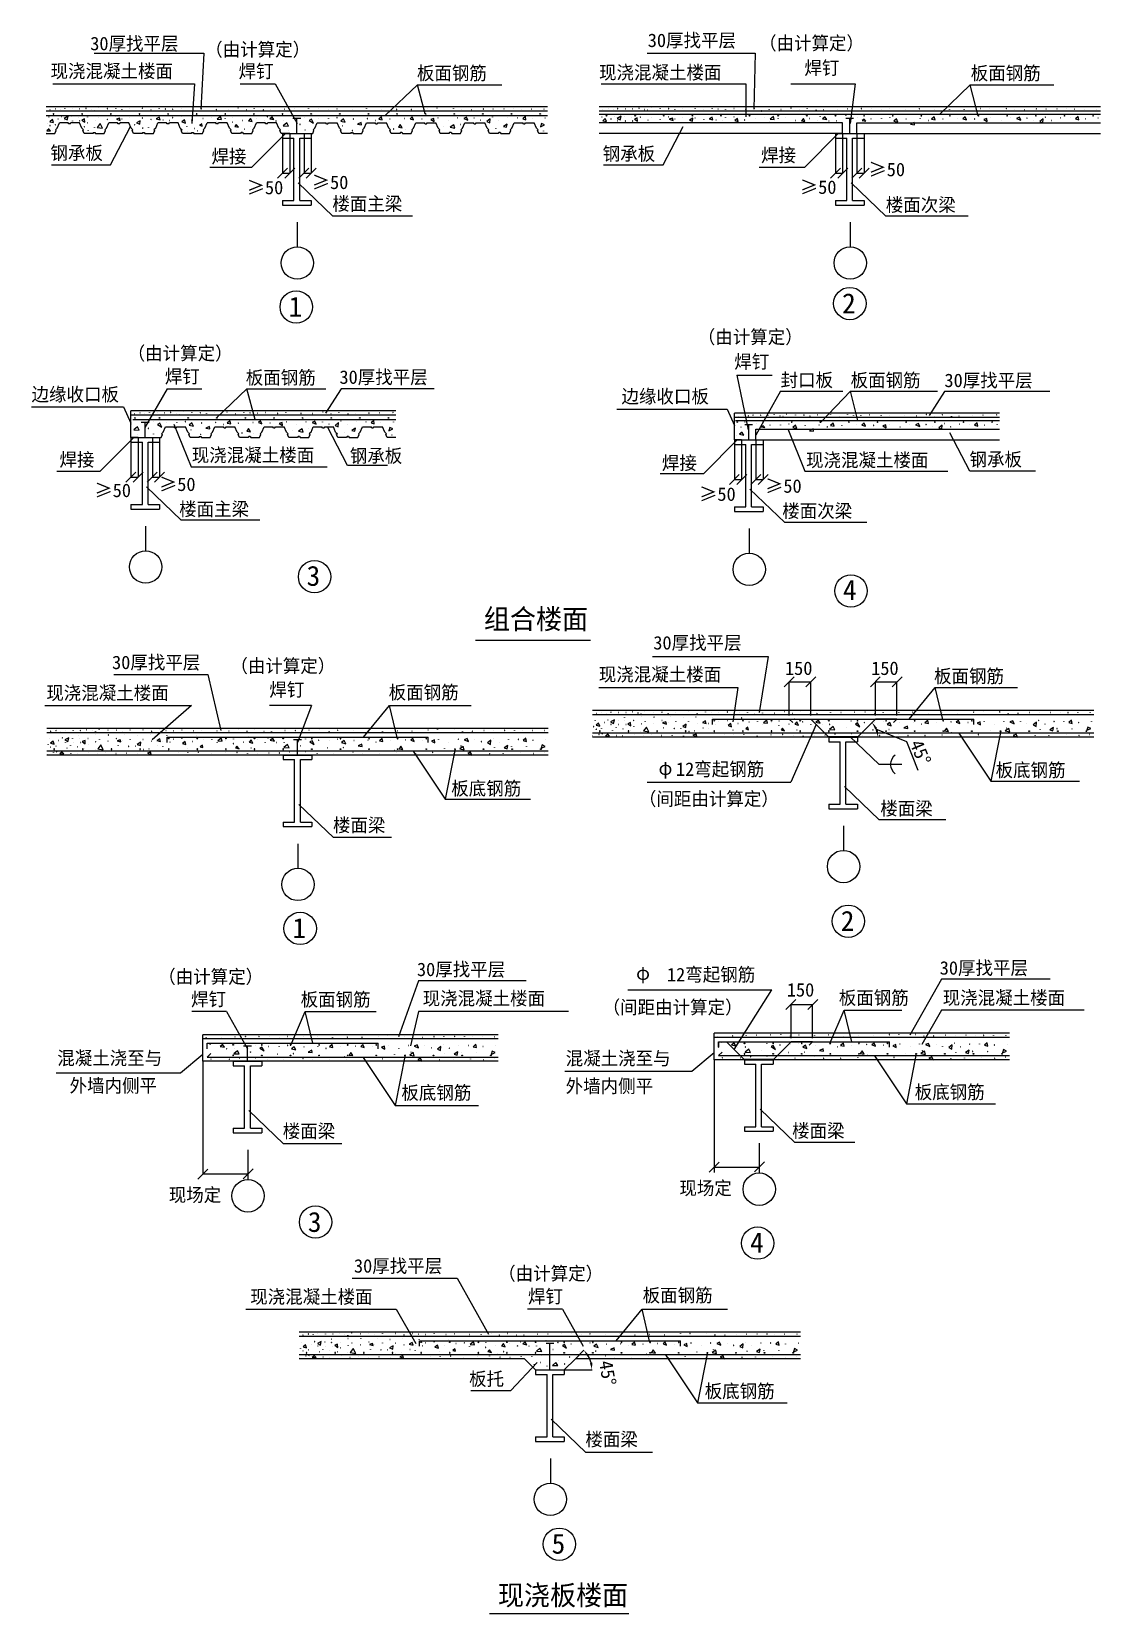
# Model space of a CAD drawing. Header units: metres. Extents: x -839 to 6628, y 668 to 11723.
import ezdxf

# ---------------------------------------------------------------- set-up
doc = ezdxf.new("R2010")
doc.units = ezdxf.units.M
for name, color, linetype in [('HZ', 7, 'Continuous'), ('Q', 4, 'Continuous'), ('TEXT', 6, 'Continuous'), ('WALL', 2, 'Continuous'), ('WINDOW', 4, 'Continuous')]:
    doc.layers.add(name, color=color, linetype=linetype)

msp = doc.modelspace()

# ---------------------------------------------------------------- texts
for p in [(4424.61, 7226.95), (5026.61, 7226.95), (4437.31, 4979.26)]:
    msp.add_text('150', height=94).set_placement(p)
for rotation, p in [(292.5, (5295.01, 6748.91)), (279.3, (3126, 2426.91))]:
    msp.add_text('45°', height=94, rotation=rotation).set_placement(p)
at = {"layer": 'HZ'}
for s, height, p in [('30厚找平层', 94, (3465.72, 11615.64)), ('30厚找平层', 94, (-429.81, 11593.12)), ('（由计算定）', 94, (373.52, 11551.63)), ('（由计算定）', 94, (4243.4, 11596.02)), ('现浇混凝土楼面', 94, (-707.12, 11400.77)), ('焊钉', 94, (606.88, 11399.99)), ('现浇混凝土楼面', 94, (3125.31, 11390.97)), ('焊钉', 94, (4560.35, 11423.04)), ('板面钢筋', 94, (1852.57, 11386.18)), ('板面钢筋', 94, (5722.2, 11386.09)), ('钢承板', 94, (-707.89, 10828.72)), ('焊接', 94, (417.38, 10804.35)), ('钢承板', 94, (3150.83, 10823.15)), ('焊接', 94, (4257.5, 10813.16)), ('≥50', 94, (1117.81, 10623.13)), ('≥50', 94, (5007.64, 10712.88)), ('≥50', 94, (663.15, 10586.87)), ('≥50', 94, (4528.49, 10589.42)), ('楼面主梁', 94, (1261.8, 10473.89)), ('楼面次梁', 94, (5128.91, 10465.9)), ('1', 140, (955.92, 9731.21)), ('2', 140, (4823.82, 9754.42)), ('（由计算定）', 94, (3815.29, 9542.45)), ('（由计算定）', 94, (-168.45, 9428.18)), ('焊钉', 94, (4070.21, 9369.73)), ('焊钉', 94, (91.21, 9266.58)), ('板面钢筋', 94, (656.99, 9258.41)), ('30厚找平层', 94, (1311.48, 9261.77)), ('封口板', 94, (4393.32, 9241.28)), ('板面钢筋', 94, (4882.81, 9240.32)), ('30厚找平层', 94, (5538.76, 9239.01)), ('边缘收口板', 94, (-840.25, 9141.22)), ('边缘收口板', 94, (3281.95, 9127.15)), ('焊接', 94, (-644.99, 8685.1)), ('现浇混凝土楼面', 94, (279.54, 8716.78)), ('钢承板', 94, (1383.93, 8711.78)), ('焊接', 94, (3564.26, 8661.73)), ('现浇混凝土楼面', 94, (4571.45, 8681.9)), ('钢承板', 94, (5713.72, 8687.04)), ('≥50', 94, (-400.94, 8470.18)), ('≥50', 94, (50.19, 8512.63)), ('≥50', 94, (3824.27, 8443.96)), ('≥50', 94, (4285.25, 8500.5)), ('楼面主梁', 94, (191.42, 8339.68)), ('楼面次梁', 94, (4405.29, 8326.38)), ('3', 140, (1081.85, 7849.93)), ('4', 140, (4829.95, 7751.29)), (' 组合楼面', 140, (2225.54, 7547.74)), ('30厚找平层', 94, (3504.35, 7404.99)), ('30厚找平层', 94, (-277.53, 7267.76)), ('（由计算定）', 94, (549.55, 7243.73)), ('现浇混凝土楼面', 94, (3123.58, 7183.78)), ('板面钢筋', 94, (5465.7, 7172.1)), ('现浇混凝土楼面', 94, (-736.91, 7054.43)), ('焊钉', 94, (821.57, 7077.03)), ('板面钢筋', 94, (1655.44, 7058.49)), ('12弯起钢筋', 94, (3662.76, 6521.57)), ('板底钢筋', 94, (5896.09, 6515.15)), ('板底钢筋', 94, (2092.57, 6386.94)), ('（间距由计算定）', 94, (3403.64, 6314.03)), ('楼面梁', 94, (5090.45, 6246.89)), ('楼面梁', 94, (1266.28, 6130.26)), ('2', 140, (4814.2, 5438.31)), ('1', 140, (983.46, 5388.39)), ('30厚找平层', 94, (1852.92, 5122.19)), ('30厚找平层', 94, (5505.67, 5132.38)), ('（由计算定）', 94, (45.04, 5071.55)), ('φ', 94, (3384.25, 5096.34)), ('   12弯起钢筋', 94, (3407.93, 5085.99)), ('焊钉', 94, (274.65, 4913.87)), ('板面钢筋', 94, (1040.01, 4911.99)), ('现浇混凝土楼面', 94, (1892.72, 4919.73)), ('板面钢筋', 94, (4800.64, 4923.67)), ('现浇混凝土楼面', 94, (5526.44, 4923.67)), ('（间距由计算定）', 94, (3150.63, 4857.47)), ('混凝土浇至与', 94, (-660.06, 4502.36)), ('混凝土浇至与', 94, (2892.26, 4500.45)), ('外墙内侧平', 94, (-574.15, 4309.76)), ('板底钢筋', 94, (1744.29, 4260.19)), ('外墙内侧平', 94, (2892.26, 4306.86)), ('板底钢筋', 94, (5331.07, 4264.56)), ('楼面梁', 94, (915.28, 3992.17)), ('楼面梁', 94, (4474.46, 3994.78)), ('现场定', 94, (119.08, 3545.95)), ('现场定', 94, (3686.88, 3593.54)), ('3', 140, (1090.78, 3334.06)), ('4', 140, (4180.96, 3189.79)), ('30厚找平层', 94, (1412.78, 3049.56)), ('（由计算定）', 94, (2420.56, 2996.6)), ('现浇混凝土楼面', 94, (687.95, 2834.42)), ('焊钉', 94, (2628.99, 2836.78)), ('板面钢筋', 94, (3430.03, 2844.07)), ('板托', 94, (2217.21, 2260.12)), ('板底钢筋', 94, (3863.47, 2174.48)), ('楼面梁', 94, (3029.91, 1837.62)), ('5', 140, (2793.88, 1085.26)), (' 现浇板楼面', 140, (2323.56, 724.95))]:
    msp.add_text(s, height=height, dxfattribs=at).set_placement(p)
at = {"layer": 'Q'}
msp.add_text('φ', height=94, dxfattribs=at).set_placement((3541.02, 6528.6))

# ---------------------------------------------------------------- blocks, each defined once
blk = doc.blocks.new('_ArchTick')
at = {"color": 5, "linetype": 'ByBlock'}
blk.add_lwpolyline([(-0.62, -0.62), (0.65, 0.65)], dxfattribs=at)

# ---------------------------------------------------------------- linework, layer by layer
for p, q in [((2263.25, 7470.67), (3064.63, 7470.67)), ((5276.56, 6759.99), (5059.92, 6848.06)), ((5355.25, 6559.05), (5276.56, 6759.99)), ((2360.24, 668.05), (3333.63, 668.05))]:
    msp.add_line(p, q)
at = {"layer": 'HZ'}
msp.add_line((2785.2, 1750.45), (2785.2, 1578.47), dxfattribs=at)
for centre in [(1009.65, 9799.11), (4877.55, 9822.91), (1137.47, 7913.62), (4885.57, 7814.22), (1037.19, 5455.36), (4866.86, 5505.71), (1144.51, 3403.24), (4233.61, 3255.69), (2785.2, 1465.34), (2847.61, 1151.47)]:
    msp.add_circle(centre, 113.13, dxfattribs=at)
at = {"layer": 'TEXT'}
for p, q in [((1017.09, 10391.49), (1017.09, 10219.51)), ((4880.39, 10391.49), (4880.39, 10219.51)), ((-42.49, 8266.83), (-42.49, 8094.85)), ((4174.65, 8250.26), (4174.65, 8078.18)), ((4833.87, 6172.97), (4833.87, 6001)), ((1021.57, 6047.65), (1021.57, 5875.67)), ((672.18, 3907.3), (672.18, 3697.49)), ((4244.57, 3955.56), (4244.57, 3745.75))]:
    msp.add_line(p, q, dxfattribs=at)
for centre in [(1017.09, 10106.37), (4880.39, 10106.37), (-42.49, 7981.71), (4174.65, 7965.15), (4833.87, 5887.86), (1021.57, 5762.54), (672.18, 3586.34), (4244.57, 3632.8)]:
    msp.add_circle(centre, 113.13, dxfattribs=at)
at = {"layer": 'WALL'}
for p, q in [((913.92, 11010.83), (913.92, 10979.16)), ((913.92, 11010.83), (1113.92, 11010.83)), ((913.92, 10979.16), (993.92, 10979.16)), ((993.92, 10542.83), (993.92, 10979.16)), ((1033.92, 10979.16), (1113.92, 10979.16)), ((1033.92, 10542.83), (1033.92, 10979.16)), ((1113.92, 11010.83), (1113.92, 10979.16)), ((4777.22, 11010.83), (4777.22, 10979.16)), ((4777.22, 11010.83), (4977.22, 11010.83)), ((4777.22, 10979.16), (4857.22, 10979.16)), ((4857.22, 10542.83), (4857.22, 10979.16)), ((4897.22, 10979.16), (4977.22, 10979.16)), ((4897.22, 10542.83), (4897.22, 10979.16)), ((4977.22, 11010.83), (4977.22, 10979.16)), ((913.92, 10542.83), (993.92, 10542.83)), ((913.92, 10542.83), (913.92, 10510.83)), ((913.92, 10510.83), (1113.92, 10510.83)), ((1033.92, 10542.83), (1113.92, 10542.83)), ((1113.92, 10542.83), (1113.92, 10510.83)), ((4777.22, 10542.83), (4857.22, 10542.83)), ((4777.22, 10542.83), (4777.22, 10510.83)), ((4777.22, 10510.83), (4977.22, 10510.83)), ((4897.22, 10542.83), (4977.22, 10542.83)), ((4977.22, 10542.83), (4977.22, 10510.83)), ((-145.66, 8886.17), (-145.66, 8854.5)), ((-145.66, 8886.17), (54.34, 8886.17)), ((-145.66, 8854.5), (-65.66, 8854.5)), ((-65.66, 8418.17), (-65.66, 8854.5)), ((-25.66, 8854.5), (54.34, 8854.5)), ((-25.66, 8418.17), (-25.66, 8854.5)), ((54.34, 8886.17), (54.34, 8854.5)), ((4071.48, 8869.61), (4071.48, 8837.93)), ((4071.48, 8869.61), (4271.48, 8869.61)), ((4271.48, 8869.61), (4271.48, 8837.93)), ((4071.48, 8837.93), (4151.48, 8837.93)), ((4151.48, 8401.61), (4151.48, 8837.93)), ((4191.48, 8837.93), (4271.48, 8837.93)), ((4191.48, 8401.61), (4191.48, 8837.93)), ((-145.66, 8418.17), (-65.66, 8418.17)), ((-145.66, 8418.17), (-145.66, 8386.17)), ((-25.66, 8418.17), (54.34, 8418.17)), ((54.34, 8418.17), (54.34, 8386.17)), ((-145.66, 8386.17), (54.34, 8386.17)), ((4071.48, 8401.61), (4151.48, 8401.61)), ((4071.48, 8401.61), (4071.48, 8369.61)), ((4071.48, 8369.61), (4271.48, 8369.61)), ((4191.48, 8401.61), (4271.48, 8401.61)), ((4271.48, 8401.61), (4271.48, 8369.61)), ((4730.69, 6792.32), (4730.69, 6760.65)), ((4730.69, 6792.32), (4930.69, 6792.32)), ((4730.69, 6760.65), (4810.69, 6760.65)), ((4810.69, 6324.32), (4810.69, 6760.65)), ((4850.69, 6324.32), (4850.69, 6760.65)), ((4850.69, 6760.65), (4930.69, 6760.65)), ((4930.69, 6792.32), (4930.69, 6760.65)), ((918.4, 6667), (1118.4, 6667)), ((918.4, 6667), (918.4, 6635.32)), ((918.4, 6635.32), (998.4, 6635.32)), ((998.4, 6199), (998.4, 6635.32)), ((1038.4, 6199), (1038.4, 6635.32)), ((1038.4, 6635.32), (1118.4, 6635.32)), ((1118.4, 6667), (1118.4, 6635.32)), ((4730.69, 6324.32), (4810.69, 6324.32)), ((4730.69, 6324.32), (4730.69, 6292.32)), ((4850.69, 6324.32), (4930.69, 6324.32)), ((4930.69, 6324.32), (4930.69, 6292.32)), ((918.4, 6199), (918.4, 6167)), ((918.4, 6199), (998.4, 6199)), ((1038.4, 6199), (1118.4, 6199)), ((1118.4, 6199), (1118.4, 6167)), ((4730.69, 6292.32), (4930.69, 6292.32)), ((918.4, 6167), (1118.4, 6167)), ((4141.4, 4537.26), (4141.4, 4505.59)), ((4141.4, 4537.26), (4341.4, 4537.26)), ((4341.4, 4537.26), (4341.4, 4505.59)), ((569.01, 4526.64), (769.01, 4526.64)), ((569.01, 4526.64), (569.01, 4494.97)), ((569.01, 4494.97), (649.01, 4494.97)), ((649.01, 4058.64), (649.01, 4494.97)), ((689.01, 4058.64), (689.01, 4494.97)), ((689.01, 4494.97), (769.01, 4494.97)), ((769.01, 4526.64), (769.01, 4494.97)), ((4141.4, 4505.59), (4221.4, 4505.59)), ((4221.4, 4069.26), (4221.4, 4505.59)), ((4261.4, 4069.26), (4261.4, 4505.59)), ((4261.4, 4505.59), (4341.4, 4505.59)), ((569.01, 4058.64), (569.01, 4026.64)), ((569.01, 4058.64), (649.01, 4058.64)), ((569.01, 4026.64), (769.01, 4026.64)), ((689.01, 4058.64), (769.01, 4058.64)), ((769.01, 4058.64), (769.01, 4026.64)), ((4141.4, 4069.26), (4221.4, 4069.26)), ((4141.4, 4069.26), (4141.4, 4037.26)), ((4141.4, 4037.26), (4341.4, 4037.26)), ((4261.4, 4069.26), (4341.4, 4069.26)), ((4341.4, 4069.26), (4341.4, 4037.26)), ((2682.03, 2369.8), (2682.03, 2338.12)), ((2682.03, 2369.8), (2882.03, 2369.8)), ((2682.03, 2338.12), (2762.03, 2338.12)), ((2762.03, 1901.8), (2762.03, 2338.12)), ((2802.03, 2338.12), (2882.03, 2338.12)), ((2802.03, 1901.8), (2802.03, 2338.12)), ((2882.03, 2369.8), (2882.03, 2338.12)), ((2682.03, 1901.8), (2762.03, 1901.8)), ((2682.03, 1901.8), (2682.03, 1869.8)), ((2802.03, 1901.8), (2882.03, 1901.8)), ((2882.03, 1901.8), (2882.03, 1869.8)), ((2682.03, 1869.8), (2882.03, 1869.8))]:
    msp.add_line(p, q, dxfattribs=at)
at = {"layer": 'WINDOW'}
for p, q in [((-402.68, 11573.39), (364.93, 11573.39)), ((364.93, 11573.39), (343.24, 11181.95)), ((3460.62, 11573.39), (4216.47, 11573.39)), ((4216.47, 11573.39), (4206.54, 11181.95)), ((-690.39, 11358.25), (299.79, 11358.25)), ((299.79, 11358.25), (279.08, 11080.92)), ((618.51, 11358.25), (861.49, 11358.25)), ((861.49, 11358.25), (1017.04, 11080.92)), ((1631.75, 11136.83), (1855.98, 11351.09)), ((1855.98, 11351.09), (2445.85, 11351.09)), ((1911.55, 11147.95), (1855.98, 11351.09)), ((3141.13, 11358.25), (4151.45, 11358.25)), ((4151.45, 11358.25), (4151.05, 11127.41)), ((4465.36, 11358.25), (4916.07, 11358.25)), ((4916.07, 11358.25), (4880.34, 11080.92)), ((5505.51, 11146.83), (5719.27, 11351.09)), ((5719.27, 11351.09), (6304.16, 11351.09)), ((5774.85, 11134.83), (5719.27, 11351.09)), ((2764.84, 11196.83), (-737.01, 11196.83)), ((2764.84, 11166.83), (-737.01, 11166.83)), ((6628.14, 11196.83), (3126.29, 11196.83)), ((6628.14, 11166.83), (3126.29, 11166.83)), ((-737.01, 11136.83), (2764.84, 11136.83)), ((-694.46, 11108.68), (-711.18, 11094.05)), ((-711.18, 11094.05), (-686.09, 11087.79)), ((-686.09, 11087.79), (-694.46, 11108.68)), ((-660.55, 11048.83), (-644.55, 11086.83)), ((-584.08, 11086.83), (-644.55, 11086.83)), ((-583.65, 11131.66), (-610.83, 11117.03)), ((-610.83, 11117.03), (-589.92, 11106.59)), ((-589.92, 11106.59), (-583.65, 11131.66)), ((-579.32, 11079.06), (-584.08, 11086.83)), ((-569.78, 11079.06), (-579.32, 11079.06)), ((-569.78, 11079.06), (-565.01, 11086.83)), ((-504.55, 11086.83), (-565.01, 11086.83)), ((-488.55, 11048.83), (-504.55, 11086.83)), ((-470.76, 11112.86), (-489.57, 11104.5)), ((-489.57, 11104.5), (-468.67, 11089.87)), ((-468.67, 11089.87), (-470.76, 11112.86)), ((-359.95, 11081.52), (-380.86, 11054.36)), ((-343.23, 11048.09), (-359.95, 11081.52)), ((-316.55, 11048.83), (-300.55, 11086.83)), ((-240.08, 11086.83), (-300.55, 11086.83)), ((-289.35, 10791.74), (-149.61, 11060.86)), ((-225.6, 11118.43), (-247.06, 11110.77)), ((-247.06, 11110.77), (-219.88, 11102.41)), ((-235.32, 11079.06), (-240.08, 11086.83)), ((-225.78, 11079.06), (-235.32, 11079.06)), ((-225.78, 11079.06), (-221.01, 11086.83)), ((-219.88, 11102.41), (-225.6, 11118.43)), ((-160.55, 11086.83), (-221.01, 11086.83)), ((-144.55, 11048.83), (-160.55, 11086.83)), ((-81.79, 11100.41), (-106.77, 11085.84)), ((-106.77, 11085.84), (-83.87, 11077.52)), ((-83.87, 11077.52), (-81.79, 11100.41)), ((27.45, 11048.83), (43.45, 11086.83)), ((51.47, 11125.38), (30.65, 11112.89)), ((30.65, 11112.89), (57.72, 11106.65)), ((103.92, 11086.83), (43.45, 11086.83)), ((57.72, 11106.65), (51.47, 11125.38)), ((108.68, 11079.06), (103.92, 11086.83)), ((118.22, 11079.06), (108.68, 11079.06)), ((118.22, 11079.06), (122.99, 11086.83)), ((183.45, 11086.83), (122.99, 11086.83)), ((199.45, 11048.83), (183.45, 11086.83)), ((228.46, 11106.65), (209.72, 11092.09)), ((209.72, 11092.09), (234.71, 11083.76)), ((234.71, 11083.76), (228.46, 11106.65)), ((349.23, 11079.6), (334.65, 11069.2)), ((334.65, 11069.2), (353.39, 11062.95)), ((353.39, 11062.95), (349.23, 11079.6)), ((371.45, 11048.83), (387.45, 11086.83)), ((447.92, 11086.83), (387.45, 11086.83)), ((452.68, 11079.06), (447.92, 11086.83)), ((462.22, 11079.06), (452.68, 11079.06)), ((480.41, 11129.54), (457.5, 11110.81)), ((457.5, 11110.81), (486.65, 11108.73)), ((462.22, 11079.06), (466.99, 11086.83)), ((527.45, 11086.83), (466.99, 11086.83)), ((486.65, 11108.73), (480.41, 11129.54)), ((543.45, 11048.83), (527.45, 11086.83)), ((590.76, 11073.36), (580.35, 11060.87)), ((580.35, 11060.87), (605.34, 11054.63)), ((605.34, 11054.63), (590.76, 11073.36)), ((690.71, 11117.06), (676.13, 11100.41)), ((676.13, 11100.41), (701.12, 11094.17)), ((701.12, 11094.17), (690.71, 11117.06)), ((715.45, 11048.83), (731.45, 11086.83)), ((791.92, 11086.83), (731.45, 11086.83)), ((796.68, 11079.06), (791.92, 11086.83)), ((806.22, 11079.06), (796.68, 11079.06)), ((806.22, 11079.06), (810.99, 11086.83)), ((871.45, 11086.83), (810.99, 11086.83)), ((842.71, 11127.46), (823.97, 11114.98)), ((823.97, 11114.98), (853.12, 11108.73)), ((853.12, 11108.73), (841.28, 11126.51)), ((887.45, 11048.83), (871.45, 11086.83)), ((944.13, 11084.84), (919.14, 11064.03)), ((919.14, 11064.03), (956.62, 11061.95)), ((956.62, 11061.95), (944.13, 11084.84)), ((986.78, 11119.37), (1041.05, 11119.37)), ((1013.92, 11010.83), (1013.92, 11119.37)), ((1115.24, 11110.45), (1100.9, 11102.49)), ((1100.9, 11102.49), (1130.05, 11083.76)), ((1130.05, 11083.76), (1115.24, 11110.45)), ((1140.38, 11048.83), (1156.38, 11086.83)), ((1156.38, 11086.83), (1216.84, 11086.83)), ((1221.61, 11079.06), (1216.84, 11086.83)), ((1221.61, 11079.06), (1231.15, 11079.06)), ((1231.15, 11079.06), (1235.92, 11086.83)), ((1235.92, 11086.83), (1296.38, 11086.83)), ((1312.38, 11048.83), (1296.38, 11086.83)), ((1340.36, 11112.89), (1321.62, 11098.33)), ((1321.62, 11098.33), (1350.77, 11090.01)), ((1350.77, 11090.01), (1340.36, 11112.89)), ((1463.21, 11087.92), (1438.22, 11075.44)), ((1438.22, 11075.44), (1465.29, 11071.28)), ((1465.29, 11071.28), (1463.21, 11087.92)), ((1484.38, 11048.83), (1500.38, 11086.83)), ((1500.38, 11086.83), (1560.84, 11086.83)), ((1565.61, 11079.06), (1560.84, 11086.83)), ((1565.61, 11079.06), (1575.15, 11079.06)), ((1575.15, 11079.06), (1579.92, 11086.83)), ((1579.92, 11086.83), (1640.38, 11086.83)), ((1604.8, 11127.46), (1586.06, 11110.81)), ((1586.06, 11110.81), (1611.04, 11106.65)), ((1611.04, 11106.65), (1604.8, 11127.46)), ((1656.38, 11048.83), (1640.38, 11086.83)), ((1735.98, 11073.36), (1723.48, 11054.63)), ((1750.55, 11050.47), (1735.98, 11073.36)), ((1819.26, 11127.46), (1804.69, 11114.98)), ((1804.69, 11114.98), (1829.68, 11106.65)), ((1829.68, 11106.65), (1819.26, 11127.46)), ((1828.38, 11048.83), (1844.38, 11086.83)), ((1844.38, 11086.83), (1904.84, 11086.83)), ((1909.61, 11079.06), (1904.84, 11086.83)), ((1909.61, 11079.06), (1919.15, 11079.06)), ((1919.15, 11079.06), (1923.92, 11086.83)), ((1923.92, 11086.83), (1984.38, 11086.83)), ((1971.26, 11117.06), (1950.44, 11108.73)), ((1950.44, 11108.73), (1973.35, 11096.25)), ((1973.35, 11096.25), (1971.26, 11117.06)), ((2000.38, 11048.83), (1984.38, 11086.83)), ((2110.77, 11071.28), (2085.79, 11054.63)), ((2117.02, 11048.39), (2110.77, 11071.28)), ((2172.38, 11048.83), (2188.38, 11086.83)), ((2199.9, 11125.56), (2179.49, 11117.06)), ((2179.49, 11117.06), (2208.64, 11104.57)), ((2188.38, 11086.83), (2248.84, 11086.83)), ((2208.64, 11104.57), (2199.9, 11125.56)), ((2253.61, 11079.06), (2248.84, 11086.83)), ((2253.61, 11079.06), (2263.15, 11079.06)), ((2263.15, 11079.06), (2267.92, 11086.83)), ((2267.92, 11086.83), (2328.38, 11086.83)), ((2344.38, 11048.83), (2328.38, 11086.83)), ((2364.8, 11114.98), (2341.9, 11096.25)), ((2341.9, 11096.25), (2362.72, 11085.84)), ((2362.72, 11085.84), (2364.8, 11114.98)), ((2483.49, 11077.52), (2458.5, 11060.87)), ((2458.5, 11060.87), (2479.32, 11054.63)), ((2479.32, 11054.63), (2483.49, 11077.52)), ((2516.38, 11048.83), (2532.38, 11086.83)), ((2532.38, 11086.83), (2592.84, 11086.83)), ((2610.5, 11129.54), (2591.76, 11112.89)), ((2591.76, 11112.89), (2614.67, 11106.65)), ((2597.61, 11079.06), (2592.84, 11086.83)), ((2597.61, 11079.06), (2607.15, 11079.06)), ((2607.15, 11079.06), (2611.92, 11086.83)), ((2614.67, 11106.65), (2610.5, 11129.54)), ((2611.92, 11086.83), (2672.38, 11086.83)), ((2688.38, 11048.83), (2672.38, 11086.83)), ((2722.94, 11081.68), (2716.69, 11058.79)), ((2716.69, 11058.79), (2743.76, 11071.28)), ((2743.76, 11071.28), (2722.94, 11081.68)), ((3126.29, 11146.83), (6628.14, 11146.83)), ((4827.22, 11086.83), (3126.29, 11086.83)), ((3168.84, 11115.64), (3152.12, 11101.02)), ((3152.12, 11101.02), (3177.21, 11094.75)), ((3177.21, 11094.75), (3168.84, 11115.64)), ((3279.65, 11131.66), (3252.47, 11117.03)), ((3252.47, 11117.03), (3273.37, 11106.59)), ((3273.37, 11106.59), (3279.65, 11131.66)), ((3392.54, 11119.82), (3373.72, 11111.46)), ((3373.72, 11111.46), (3394.63, 11096.84)), ((3394.63, 11096.84), (3392.54, 11119.82)), ((3573.95, 10791.74), (3713.69, 11060.86)), ((3637.7, 11118.43), (3616.24, 11110.77)), ((3616.24, 11110.77), (3643.42, 11102.41)), ((3643.42, 11102.41), (3637.7, 11118.43)), ((3781.51, 11119.56), (3756.53, 11104.99)), ((3756.53, 11104.99), (3779.43, 11096.67)), ((3779.43, 11096.67), (3781.51, 11119.56)), ((3914.77, 11125.38), (3893.95, 11112.89)), ((3893.95, 11112.89), (3921.02, 11106.65)), ((3921.02, 11106.65), (3914.77, 11125.38)), ((4091.76, 11117.1), (4073.02, 11102.53)), ((4073.02, 11102.53), (4098.01, 11094.21)), ((4098.01, 11094.21), (4091.76, 11117.1)), ((4343.71, 11129.54), (4320.8, 11110.81)), ((4320.8, 11110.81), (4349.95, 11108.73)), ((4349.95, 11108.73), (4343.71, 11129.54)), ((4554.01, 11117.06), (4539.43, 11100.41)), ((4539.43, 11100.41), (4564.42, 11094.17)), ((4564.42, 11094.17), (4554.01, 11117.06)), ((4706.01, 11127.46), (4687.27, 11114.98)), ((4687.27, 11114.98), (4716.42, 11108.73)), ((4716.42, 11108.73), (4704.58, 11126.51)), ((4827.22, 11010.83), (4827.22, 11086.83)), ((4850.08, 11119.37), (4904.35, 11119.37)), ((4877.22, 11010.83), (4877.22, 11119.37)), ((4927.22, 11010.83), (4927.22, 11086.83)), ((4927.22, 11086.83), (6628.14, 11086.83)), ((4978.54, 11110.45), (4964.2, 11102.49)), ((4964.2, 11102.49), (4989.95, 11097.18)), ((4989.95, 11097.18), (4978.54, 11110.45)), ((5203.66, 11112.89), (5184.92, 11098.33)), ((5184.92, 11098.33), (5214.07, 11090.01)), ((5214.07, 11090.01), (5203.66, 11112.89)), ((5326.51, 11087.92), (5301.52, 11075.44)), ((5301.52, 11075.44), (5328.59, 11071.28)), ((5328.59, 11071.28), (5326.51, 11087.92)), ((5468.1, 11127.46), (5449.36, 11110.81)), ((5449.36, 11110.81), (5474.34, 11106.65)), ((5474.34, 11106.65), (5468.1, 11127.46)), ((5682.56, 11127.46), (5667.99, 11114.98)), ((5667.99, 11114.98), (5692.97, 11106.65)), ((5692.97, 11106.65), (5682.56, 11127.46)), ((5834.56, 11117.06), (5813.74, 11108.73)), ((5813.74, 11108.73), (5836.65, 11096.25)), ((5836.65, 11096.25), (5834.56, 11117.06)), ((6063.2, 11125.56), (6042.78, 11117.06)), ((6042.78, 11117.06), (6071.94, 11104.57)), ((6071.94, 11104.57), (6063.2, 11125.56)), ((6228.1, 11114.98), (6205.2, 11096.25)), ((6205.2, 11096.25), (6226.02, 11085.84)), ((6226.02, 11085.84), (6228.1, 11114.98)), ((6473.8, 11129.54), (6455.06, 11112.89)), ((6455.06, 11112.89), (6477.97, 11106.65)), ((6477.97, 11106.65), (6473.8, 11129.54)), ((-737.01, 11010.83), (-676.55, 11010.83)), ((-717.45, 11043.91), (-734.18, 11029.29)), ((-734.18, 11029.29), (-707, 11029.29)), ((-707, 11029.29), (-718.78, 11042.75)), ((-676.55, 11010.83), (-667.33, 11032.71)), ((-660.55, 11048.83), (-672.61, 11036.34)), ((-672.61, 11036.34), (-667.33, 11032.71)), ((-488.55, 11048.83), (-476.49, 11036.34)), ((-476.49, 11036.34), (-481.76, 11032.71)), ((-472.55, 11010.83), (-481.76, 11032.71)), ((-412.08, 11010.83), (-472.55, 11010.83)), ((-407.32, 11018.6), (-412.08, 11010.83)), ((-407.32, 11018.6), (-397.78, 11018.6)), ((-397.78, 11018.6), (-393.01, 11010.83)), ((-393.01, 11010.83), (-332.55, 11010.83)), ((-380.86, 11054.36), (-343.23, 11048.09)), ((-332.55, 11010.83), (-323.33, 11032.71)), ((-316.55, 11048.83), (-328.61, 11036.34)), ((-328.61, 11036.34), (-323.33, 11032.71)), ((-144.55, 11048.83), (-132.49, 11036.34)), ((-132.49, 11036.34), (-137.76, 11032.71)), ((-128.55, 11010.83), (-137.76, 11032.71)), ((-68.08, 11010.83), (-128.55, 11010.83)), ((-63.32, 11018.6), (-68.08, 11010.83)), ((-63.32, 11018.6), (-53.78, 11018.6)), ((-53.78, 11018.6), (-49.01, 11010.83)), ((-49.01, 11010.83), (11.45, 11010.83)), ((11.45, 11010.83), (20.67, 11032.71)), ((27.45, 11048.83), (15.39, 11036.34)), ((15.39, 11036.34), (20.67, 11032.71)), ((199.45, 11048.83), (211.51, 11036.34)), ((211.51, 11036.34), (206.24, 11032.71)), ((215.45, 11010.83), (206.24, 11032.71)), ((275.92, 11010.83), (215.45, 11010.83)), ((280.68, 11018.6), (275.92, 11010.83)), ((280.68, 11018.6), (290.22, 11018.6)), ((290.22, 11018.6), (294.99, 11010.83)), ((294.99, 11010.83), (355.45, 11010.83)), ((355.45, 11010.83), (364.67, 11032.71)), ((371.45, 11048.83), (359.39, 11036.34)), ((359.39, 11036.34), (364.67, 11032.71)), ((543.45, 11048.83), (555.51, 11036.34)), ((555.51, 11036.34), (550.24, 11032.71)), ((559.45, 11010.83), (550.24, 11032.71)), ((619.92, 11010.83), (559.45, 11010.83)), ((624.68, 11018.6), (619.92, 11010.83)), ((634.22, 11018.6), (624.68, 11018.6)), ((634.22, 11018.6), (638.99, 11010.83)), ((638.99, 11010.83), (699.45, 11010.83)), ((699.33, 10775.33), (933.55, 11010.83)), ((699.45, 11010.83), (708.67, 11032.71)), ((715.45, 11048.83), (703.39, 11036.34)), ((703.39, 11036.34), (708.67, 11032.71)), ((887.45, 11048.83), (899.51, 11036.34)), ((899.51, 11036.34), (894.24, 11032.71)), ((903.45, 11010.83), (894.24, 11032.71)), ((963.92, 11010.83), (903.45, 11010.83)), ((913.92, 11010.83), (913.92, 10734.07)), ((963.92, 11010.83), (963.92, 10734.07)), ((1063.92, 11010.83), (1124.38, 11010.83)), ((1063.92, 11010.83), (1063.92, 10734.07)), ((1113.92, 11010.83), (1113.92, 10734.07)), ((1124.38, 11010.83), (1133.59, 11032.71)), ((1140.38, 11048.83), (1128.32, 11036.34)), ((1128.32, 11036.34), (1133.59, 11032.71)), ((1312.38, 11048.83), (1324.44, 11036.34)), ((1324.44, 11036.34), (1319.17, 11032.71)), ((1328.38, 11010.83), (1319.17, 11032.71)), ((1388.84, 11010.83), (1328.38, 11010.83)), ((1393.61, 11018.6), (1388.84, 11010.83)), ((1393.61, 11018.6), (1403.15, 11018.6)), ((1403.15, 11018.6), (1407.92, 11010.83)), ((1407.92, 11010.83), (1468.38, 11010.83)), ((1468.38, 11010.83), (1477.59, 11032.71)), ((1484.38, 11048.83), (1472.32, 11036.34)), ((1472.32, 11036.34), (1477.59, 11032.71)), ((1656.38, 11048.83), (1668.44, 11036.34)), ((1668.44, 11036.34), (1663.17, 11032.71)), ((1672.38, 11010.83), (1663.17, 11032.71)), ((1732.84, 11010.83), (1672.38, 11010.83)), ((1723.48, 11054.63), (1750.55, 11050.47)), ((1737.61, 11018.6), (1732.84, 11010.83)), ((1747.15, 11018.6), (1737.61, 11018.6)), ((1747.15, 11018.6), (1751.92, 11010.83)), ((1751.92, 11010.83), (1812.38, 11010.83)), ((1812.38, 11010.83), (1821.59, 11032.71)), ((1828.38, 11048.83), (1816.32, 11036.34)), ((1816.32, 11036.34), (1821.59, 11032.71)), ((2000.38, 11048.83), (2012.44, 11036.34)), ((2012.44, 11036.34), (2007.17, 11032.71)), ((2016.38, 11010.83), (2007.17, 11032.71)), ((2076.84, 11010.83), (2016.38, 11010.83)), ((2081.61, 11018.6), (2076.84, 11010.83)), ((2091.15, 11018.6), (2081.61, 11018.6)), ((2085.79, 11054.63), (2117.02, 11048.39)), ((2091.15, 11018.6), (2095.92, 11010.83)), ((2095.92, 11010.83), (2156.38, 11010.83)), ((2156.38, 11010.83), (2165.59, 11032.71)), ((2172.38, 11048.83), (2160.32, 11036.34)), ((2160.32, 11036.34), (2165.59, 11032.71)), ((2344.38, 11048.83), (2356.44, 11036.34)), ((2356.44, 11036.34), (2351.17, 11032.71)), ((2360.38, 11010.83), (2351.17, 11032.71)), ((2420.84, 11010.83), (2360.38, 11010.83)), ((2425.61, 11018.6), (2420.84, 11010.83)), ((2435.15, 11018.6), (2425.61, 11018.6)), ((2435.15, 11018.6), (2439.92, 11010.83)), ((2439.92, 11010.83), (2500.38, 11010.83)), ((2500.38, 11010.83), (2509.59, 11032.71)), ((2516.38, 11048.83), (2504.32, 11036.34)), ((2504.32, 11036.34), (2509.59, 11032.71)), ((2688.38, 11048.83), (2700.44, 11036.34)), ((2700.44, 11036.34), (2695.17, 11032.71)), ((2704.38, 11010.83), (2695.17, 11032.71)), ((2764.84, 11010.83), (2704.38, 11010.83)), ((4827.22, 11010.83), (3126.29, 11010.83)), ((4562.63, 10775.33), (4796.85, 11010.83)), ((4777.22, 11010.83), (4777.22, 10734.07)), ((4827.22, 11010.83), (4827.22, 10734.07)), ((4927.22, 11010.83), (6628.14, 11010.83)), ((4927.22, 11010.83), (4927.22, 10734.07)), ((4977.22, 11010.83), (4977.22, 10734.07)), ((-701.35, 10791.74), (-289.35, 10791.74)), ((405.11, 10775.33), (699.33, 10775.33)), ((913.92, 10734.07), (963.92, 10734.07)), ((1063.92, 10734.07), (1113.92, 10734.07)), ((3156.52, 10791.74), (3573.95, 10791.74)), ((4244.08, 10775.33), (4562.63, 10775.33)), ((4777.22, 10734.07), (4827.22, 10734.07)), ((4927.22, 10734.07), (4977.22, 10734.07)), ((1266.02, 10433.8), (1022.54, 10666.46)), ((5129.32, 10433.8), (4885.84, 10666.46)), ((1821.34, 10433.8), (1266.02, 10433.8)), ((5703.44, 10433.8), (5129.32, 10433.8)), ((4088.97, 9321.89), (4168.35, 8939.7)), ((4088.97, 9321.89), (4335.96, 9321.89)), ((106.77, 9226.43), (-48.79, 8956.27)), ((106.77, 9226.43), (349.74, 9226.43)), ((451.84, 9023.34), (664.38, 9226.43)), ((723, 9012.17), (664.38, 9226.43)), ((664.38, 9226.43), (1217.03, 9226.43)), ((1322.89, 9225.7), (1214.16, 9057.29)), ((1973.09, 9225.7), (1322.89, 9225.7)), ((4394.22, 9209.87), (4221.48, 8901.92)), ((4394.22, 9209.87), (4827.77, 9209.87)), ((4673.98, 8994.41), (4881.52, 9209.87)), ((4934.01, 9005.61), (4881.52, 9209.87)), ((4881.52, 9209.87), (5489.15, 9209.87)), ((5540.03, 9209.14), (5431.3, 9040.72)), ((6275.74, 9209.14), (5540.03, 9209.14)), ((-839.19, 9101.89), (-197.49, 9101.89)), ((-197.49, 9101.89), (-145.66, 8986.13)), ((1705.26, 9072.17), (-145.66, 9072.17)), ((-145.66, 9042.17), (-145.66, 9072.17)), ((3248.79, 9085.33), (4019.65, 9085.33)), ((4019.65, 9085.33), (4071.48, 8969.57)), ((1705.26, 9042.17), (-145.66, 9042.17)), ((-145.66, 8886.17), (-145.66, 9042.17)), ((-131.38, 9012.17), (1705.26, 9012.17)), ((-99.64, 8960.18), (-124.63, 8939.38)), ((-87.15, 8937.3), (-99.64, 8960.18)), ((-72.8, 8994.71), (-18.53, 8994.71)), ((-45.66, 8886.17), (-45.66, 8994.71)), ((55.66, 8985.79), (41.33, 8977.83)), ((41.33, 8977.83), (70.48, 8959.11)), ((70.48, 8959.11), (55.66, 8985.79)), ((80.8, 8924.17), (96.8, 8962.17)), ((96.8, 8962.17), (157.26, 8962.17)), ((155.28, 8979.39), (275.44, 8682.06)), ((162.03, 8954.4), (157.26, 8962.17)), ((171.57, 8954.4), (176.34, 8962.17)), ((176.34, 8962.17), (236.8, 8962.17)), ((252.8, 8924.17), (236.8, 8962.17)), ((280.78, 8988.24), (262.04, 8973.67)), ((262.04, 8973.67), (291.19, 8965.35)), ((291.19, 8965.35), (280.78, 8988.24)), ((403.63, 8963.27), (378.64, 8950.78)), ((405.71, 8946.62), (403.63, 8963.27)), ((424.8, 8924.17), (440.8, 8962.17)), ((440.8, 8962.17), (501.26, 8962.17)), ((506.03, 8954.4), (501.26, 8962.17)), ((515.57, 8954.4), (520.34, 8962.17)), ((520.34, 8962.17), (580.8, 8962.17)), ((545.22, 9002.8), (526.48, 8986.16)), ((526.48, 8986.16), (551.47, 8981.99)), ((551.47, 8981.99), (545.22, 9002.8)), ((596.8, 8924.17), (580.8, 8962.17)), ((759.69, 9002.8), (745.11, 8990.32)), ((745.11, 8990.32), (770.1, 8981.99)), ((770.1, 8981.99), (759.69, 9002.8)), ((768.8, 8924.17), (784.8, 8962.17)), ((784.8, 8962.17), (845.26, 8962.17)), ((850.03, 8954.4), (845.26, 8962.17)), ((859.57, 8954.4), (864.34, 8962.17)), ((864.34, 8962.17), (924.8, 8962.17)), ((911.69, 8992.4), (890.87, 8984.07)), ((890.87, 8984.07), (913.77, 8971.59)), ((913.77, 8971.59), (911.69, 8992.4)), ((940.8, 8924.17), (924.8, 8962.17)), ((1112.8, 8924.17), (1128.8, 8962.17)), ((1140.32, 9000.9), (1119.91, 8992.4)), ((1119.91, 8992.4), (1149.06, 8979.91)), ((1128.8, 8962.17), (1189.26, 8962.17)), ((1149.06, 8979.91), (1140.32, 9000.9)), ((1194.03, 8954.4), (1189.26, 8962.17)), ((1203.57, 8954.4), (1208.34, 8962.17)), ((1208.34, 8962.17), (1268.8, 8962.17)), ((1368.87, 8692.05), (1229.13, 8961.17)), ((1284.8, 8924.17), (1268.8, 8962.17)), ((1305.22, 8990.32), (1282.32, 8971.59)), ((1282.32, 8971.59), (1303.14, 8961.19)), ((1303.14, 8961.19), (1305.22, 8990.32)), ((1456.8, 8924.17), (1472.8, 8962.17)), ((1472.8, 8962.17), (1533.26, 8962.17)), ((1550.92, 9004.88), (1532.18, 8988.24)), ((1532.18, 8988.24), (1555.09, 8981.99)), ((1538.03, 8954.4), (1533.26, 8962.17)), ((1547.57, 8954.4), (1552.34, 8962.17)), ((1555.09, 8981.99), (1550.92, 9004.88)), ((1552.34, 8962.17), (1612.8, 8962.17)), ((1628.8, 8924.17), (1612.8, 8962.17)), ((1663.36, 8957.02), (1657.12, 8934.14)), ((1684.18, 8946.62), (1663.36, 8957.02)), ((4071.48, 9025.61), (4071.48, 9055.61)), ((5922.41, 9055.61), (4071.48, 9055.61)), ((4071.48, 8869.61), (4071.48, 9025.61)), ((5922.41, 9025.61), (4071.48, 9025.61)), ((4079.78, 9005.61), (5922.41, 9005.61)), ((4144.35, 8978.14), (4198.62, 8978.14)), ((4171.48, 8869.61), (4171.48, 8978.14)), ((4272.8, 8969.23), (4258.47, 8961.27)), ((4258.47, 8961.27), (4284.22, 8955.95)), ((4284.22, 8955.95), (4272.8, 8969.23)), ((4497.92, 8971.67), (4479.18, 8957.11)), ((4479.18, 8957.11), (4508.33, 8948.78)), ((4508.33, 8948.78), (4497.92, 8971.67)), ((4762.36, 8986.24), (4743.62, 8969.59)), ((4743.62, 8969.59), (4768.61, 8965.43)), ((4768.61, 8965.43), (4762.36, 8986.24)), ((4976.83, 8986.24), (4962.25, 8973.75)), ((4962.25, 8973.75), (4987.24, 8965.43)), ((4987.24, 8965.43), (4976.83, 8986.24)), ((5128.83, 8975.83), (5108.01, 8967.51)), ((5108.01, 8967.51), (5130.91, 8955.02)), ((5130.91, 8955.02), (5128.83, 8975.83)), ((5357.46, 8984.33), (5337.05, 8975.83)), ((5337.05, 8975.83), (5366.2, 8963.35)), ((5366.2, 8963.35), (5357.46, 8984.33)), ((5522.37, 8973.75), (5499.46, 8955.02)), ((5499.46, 8955.02), (5520.28, 8944.62)), ((5520.28, 8944.62), (5522.37, 8973.75)), ((5768.07, 8988.32), (5749.33, 8971.67)), ((5749.33, 8971.67), (5772.23, 8965.43)), ((5772.23, 8965.43), (5768.07, 8988.32)), ((-360.25, 8650.67), (-126.02, 8886.17)), ((-95.66, 8886.17), (-145.66, 8886.17)), ((-145.66, 8886.17), (-145.66, 8609.41)), ((-124.63, 8939.38), (-87.15, 8937.3)), ((-95.66, 8886.17), (-95.66, 8609.41)), ((4.34, 8886.17), (64.8, 8886.17)), ((4.34, 8886.17), (4.34, 8609.41)), ((54.34, 8886.17), (54.34, 8609.41)), ((64.8, 8886.17), (74.01, 8908.05)), ((80.8, 8924.17), (68.74, 8911.68)), ((68.74, 8911.68), (74.01, 8908.05)), ((162.03, 8954.4), (171.57, 8954.4)), ((252.8, 8924.17), (264.86, 8911.68)), ((264.86, 8911.68), (259.59, 8908.05)), ((268.8, 8886.17), (259.59, 8908.05)), ((329.26, 8886.17), (268.8, 8886.17)), ((334.03, 8893.94), (329.26, 8886.17)), ((334.03, 8893.94), (343.57, 8893.94)), ((343.57, 8893.94), (348.34, 8886.17)), ((348.34, 8886.17), (408.8, 8886.17)), ((378.64, 8950.78), (405.71, 8946.62)), ((408.8, 8886.17), (418.01, 8908.05)), ((424.8, 8924.17), (412.74, 8911.68)), ((412.74, 8911.68), (418.01, 8908.05)), ((506.03, 8954.4), (515.57, 8954.4)), ((596.8, 8924.17), (608.86, 8911.68)), ((608.86, 8911.68), (603.59, 8908.05)), ((612.8, 8886.17), (603.59, 8908.05)), ((673.26, 8886.17), (612.8, 8886.17)), ((676.4, 8948.7), (663.91, 8929.97)), ((663.91, 8929.97), (690.97, 8925.81)), ((678.03, 8893.94), (673.26, 8886.17)), ((690.97, 8925.81), (676.4, 8948.7)), ((687.57, 8893.94), (678.03, 8893.94)), ((687.57, 8893.94), (692.34, 8886.17)), ((692.34, 8886.17), (752.8, 8886.17)), ((752.8, 8886.17), (762.01, 8908.05)), ((768.8, 8924.17), (756.74, 8911.68)), ((756.74, 8911.68), (762.01, 8908.05)), ((850.03, 8954.4), (859.57, 8954.4)), ((940.8, 8924.17), (952.86, 8911.68)), ((952.86, 8911.68), (947.59, 8908.05)), ((956.8, 8886.17), (947.59, 8908.05)), ((1017.26, 8886.17), (956.8, 8886.17)), ((1022.03, 8893.94), (1017.26, 8886.17)), ((1031.57, 8893.94), (1022.03, 8893.94)), ((1051.19, 8946.62), (1026.21, 8929.97)), ((1026.21, 8929.97), (1057.44, 8923.73)), ((1031.57, 8893.94), (1036.34, 8886.17)), ((1036.34, 8886.17), (1096.8, 8886.17)), ((1057.44, 8923.73), (1051.19, 8946.62)), ((1096.8, 8886.17), (1106.01, 8908.05)), ((1112.8, 8924.17), (1100.74, 8911.68)), ((1100.74, 8911.68), (1106.01, 8908.05)), ((1194.03, 8954.4), (1203.57, 8954.4)), ((1284.8, 8924.17), (1296.86, 8911.68)), ((1296.86, 8911.68), (1291.59, 8908.05)), ((1300.8, 8886.17), (1291.59, 8908.05)), ((1361.26, 8886.17), (1300.8, 8886.17)), ((1366.03, 8893.94), (1361.26, 8886.17)), ((1375.57, 8893.94), (1366.03, 8893.94)), ((1375.57, 8893.94), (1380.34, 8886.17)), ((1380.34, 8886.17), (1440.8, 8886.17)), ((1423.91, 8952.86), (1398.92, 8936.22)), ((1398.92, 8936.22), (1419.75, 8929.97)), ((1419.75, 8929.97), (1423.91, 8952.86)), ((1440.8, 8886.17), (1450.01, 8908.05)), ((1456.8, 8924.17), (1444.74, 8911.68)), ((1444.74, 8911.68), (1450.01, 8908.05)), ((1538.03, 8954.4), (1547.57, 8954.4)), ((1628.8, 8924.17), (1640.86, 8911.68)), ((1640.86, 8911.68), (1635.59, 8908.05)), ((1644.8, 8886.17), (1635.59, 8908.05)), ((1705.26, 8886.17), (1644.8, 8886.17)), ((1657.12, 8934.14), (1684.18, 8946.62)), ((3856.9, 8634.11), (4091.12, 8869.61)), ((4121.48, 8869.61), (4071.48, 8869.61)), ((4071.48, 8869.61), (4071.48, 8592.84)), ((4126.11, 8922.74), (4107.37, 8910.25)), ((4107.37, 8910.25), (4136.52, 8904.01)), ((4121.48, 8869.61), (4121.48, 8592.84)), ((4136.52, 8904.01), (4124.68, 8921.78)), ((4221.48, 8869.61), (4221.48, 8945.61)), ((4221.48, 8945.61), (5922.41, 8945.61)), ((4221.48, 8869.61), (5922.41, 8869.61)), ((4221.48, 8869.61), (4221.48, 8592.84)), ((4271.48, 8869.61), (4271.48, 8592.84)), ((4443.85, 8947.85), (4564.01, 8650.52)), ((4620.77, 8946.7), (4595.79, 8934.22)), ((4595.79, 8934.22), (4622.85, 8930.06)), ((4622.85, 8930.06), (4620.77, 8946.7)), ((5715.45, 8650.52), (5575.71, 8919.64)), ((-663.93, 8650.67), (-360.25, 8650.67)), ((275.44, 8682.06), (1226.79, 8682.06)), ((1646.38, 8692.05), (1368.87, 8692.05)), ((3553.22, 8634.11), (3856.9, 8634.11)), ((4564.01, 8650.52), (5561.65, 8650.52)), ((6175.32, 8650.52), (5715.45, 8650.52)), ((-145.66, 8609.41), (-95.66, 8609.41)), ((206.44, 8309.14), (-37.04, 8541.8)), ((4.34, 8609.41), (54.34, 8609.41)), ((4071.48, 8592.84), (4121.48, 8592.84)), ((4423.59, 8292.58), (4180.1, 8525.24)), ((4221.48, 8592.84), (4271.48, 8592.84)), ((755.29, 8309.14), (206.44, 8309.14)), ((4997.49, 8292.58), (4423.59, 8292.58)), ((3499.25, 7354.88), (4307.55, 7354.88)), ((4307.55, 7354.88), (4245.18, 6963.44)), ((-264.14, 7229.56), (392.19, 7229.56)), ((392.19, 7229.56), (481.78, 6838.12)), ((3123.09, 7139.74), (4095.14, 7139.74)), ((4095.14, 7139.74), (4059.32, 6899.4)), ((4454.69, 6943.53), (4454.69, 7178.68)), ((4454.69, 7178.68), (4604.69, 7178.68)), ((4604.69, 6943.53), (4604.69, 7178.68)), ((5056.69, 6943.53), (5056.69, 7178.68)), ((5056.69, 7178.68), (5206.69, 7178.68)), ((5206.69, 6943.53), (5206.69, 7178.68)), ((5292.61, 6918.32), (5474.33, 7139.74)), ((5474.33, 7139.74), (6049.1, 7139.74)), ((5529.91, 6906.72), (5474.33, 7139.74)), ((-746.01, 7014.42), (277.8, 7014.42)), ((277.8, 7014.42), (3.78, 6774.08)), ((1115.48, 7014.42), (822.04, 7014.42)), ((1115.48, 7014.42), (1018.4, 6753.98)), ((1480.32, 6793), (1662.04, 7014.42)), ((1717.61, 6781.4), (1662.04, 7014.42)), ((1662.04, 7014.42), (2230.89, 7014.42)), ((6581.62, 6978.32), (3079.77, 6978.32)), ((6581.62, 6948.32), (3079.77, 6948.32)), ((3122.32, 6890.17), (3105.6, 6875.54)), ((3105.6, 6875.54), (3130.68, 6869.27)), ((3130.68, 6869.27), (3122.32, 6890.17)), ((3233.12, 6913.15), (3205.95, 6898.52)), ((3205.95, 6898.52), (3226.85, 6888.08)), ((3226.85, 6888.08), (3233.12, 6913.15)), ((3346.02, 6894.35), (3327.2, 6885.99)), ((3327.2, 6885.99), (3348.11, 6871.36)), ((3348.11, 6871.36), (3346.02, 6894.35)), ((3456.82, 6863.01), (3435.92, 6835.85)), ((3473.55, 6829.58), (3456.82, 6863.01)), ((3591.18, 6899.92), (3569.72, 6892.26)), ((3569.72, 6892.26), (3596.9, 6883.9)), ((3596.9, 6883.9), (3591.18, 6899.92)), ((3734.99, 6881.9), (3710, 6867.33)), ((3710, 6867.33), (3732.91, 6859.01)), ((3732.91, 6859.01), (3734.99, 6881.9)), ((3868.25, 6906.87), (3847.43, 6894.38)), ((3847.43, 6894.38), (3874.5, 6888.14)), ((3874.5, 6888.14), (3868.25, 6906.87)), ((3918.99, 6918.32), (5743.84, 6918.32)), ((3918.99, 6880.44), (3918.99, 6918.32)), ((4045.24, 6888.14), (4026.5, 6873.58)), ((4026.5, 6873.58), (4051.49, 6865.25)), ((4051.49, 6865.25), (4045.24, 6888.14)), ((4166.01, 6861.09), (4151.43, 6850.69)), ((4170.17, 6844.44), (4166.01, 6861.09)), ((4297.19, 6911.03), (4274.28, 6892.3)), ((4274.28, 6892.3), (4303.43, 6890.22)), ((4303.43, 6890.22), (4297.19, 6911.03)), ((4407.54, 6854.85), (4397.13, 6842.36)), ((4422.12, 6836.12), (4407.54, 6854.85)), ((4454.69, 6918.32), (4604.69, 6918.32)), ((4478.83, 6894.19), (4454.69, 6918.32)), ((4641.71, 6881.3), (4465.78, 6478.07)), ((4507.49, 6898.55), (4492.91, 6881.9)), ((4492.91, 6881.9), (4517.9, 6875.66)), ((4517.9, 6875.66), (4507.49, 6898.55)), ((4725.69, 6797.32), (4604.69, 6918.32)), ((4658.06, 6908), (4640.75, 6896.46)), ((4640.75, 6896.46), (4669.9, 6890.22)), ((4669.9, 6890.22), (4658.06, 6908)), ((4760.91, 6866.33), (4735.92, 6845.52)), ((4773.4, 6843.44), (4760.91, 6866.33)), ((4932.02, 6891.94), (4917.68, 6883.98)), ((4917.68, 6883.98), (4946.83, 6865.25)), ((4946.83, 6865.25), (4932.02, 6891.94)), ((4935.69, 6797.32), (5056.69, 6918.32)), ((5206.69, 6918.32), (5056.69, 6918.32)), ((5157.14, 6894.38), (5138.4, 6879.82)), ((5138.4, 6879.82), (5167.55, 6871.49)), ((5167.55, 6871.49), (5157.14, 6894.38)), ((5182.56, 6894.19), (5206.69, 6918.32)), ((5279.99, 6869.41), (5255, 6856.93)), ((5255, 6856.93), (5282.07, 6852.77)), ((5282.07, 6852.77), (5279.99, 6869.41)), ((5421.58, 6908.95), (5402.84, 6892.3)), ((5402.84, 6892.3), (5427.82, 6888.14)), ((5427.82, 6888.14), (5421.58, 6908.95)), ((5552.75, 6854.85), (5540.26, 6836.12)), ((5567.33, 6831.96), (5552.75, 6854.85)), ((5636.04, 6908.95), (5621.47, 6896.46)), ((5621.47, 6896.46), (5646.45, 6888.14)), ((5646.45, 6888.14), (5636.04, 6908.95)), ((5743.84, 6880.44), (5743.84, 6918.32)), ((5788.04, 6898.55), (5767.22, 6890.22)), ((5767.22, 6890.22), (5790.12, 6877.74)), ((5790.12, 6877.74), (5788.04, 6898.55)), ((6016.68, 6907.05), (5996.26, 6898.55)), ((5996.26, 6898.55), (6025.41, 6886.06)), ((6025.41, 6886.06), (6016.68, 6907.05)), ((6181.58, 6896.46), (6158.67, 6877.74)), ((6158.67, 6877.74), (6179.5, 6867.33)), ((6179.5, 6867.33), (6181.58, 6896.46)), ((6300.26, 6859.01), (6275.28, 6842.36)), ((6296.1, 6836.12), (6300.26, 6859.01)), ((6427.28, 6911.03), (6408.54, 6894.38)), ((6408.54, 6894.38), (6431.44, 6888.14)), ((6431.44, 6888.14), (6427.28, 6911.03)), ((6539.72, 6863.17), (6533.47, 6840.28)), ((6560.54, 6852.77), (6539.72, 6863.17)), ((2769.32, 6853), (-732.53, 6853)), ((2769.32, 6823), (-732.53, 6823)), ((-689.97, 6764.85), (-706.7, 6750.22)), ((-706.7, 6750.22), (-681.61, 6743.95)), ((-681.61, 6743.95), (-689.97, 6764.85)), ((-579.17, 6787.83), (-606.35, 6773.2)), ((-606.35, 6773.2), (-585.44, 6762.76)), ((-585.44, 6762.76), (-579.17, 6787.83)), ((-466.28, 6769.03), (-485.09, 6760.67)), ((-485.09, 6760.67), (-464.18, 6746.04)), ((-464.18, 6746.04), (-466.28, 6769.03)), ((-221.12, 6774.6), (-242.58, 6766.94)), ((-242.58, 6766.94), (-215.4, 6758.58)), ((-215.4, 6758.58), (-221.12, 6774.6)), ((-77.3, 6756.58), (-102.29, 6742.01)), ((-79.39, 6733.69), (-77.3, 6756.58)), ((55.96, 6781.55), (35.14, 6769.06)), ((35.14, 6769.06), (62.2, 6762.82)), ((62.2, 6762.82), (55.96, 6781.55)), ((106.7, 6793), (1931.55, 6793)), ((106.7, 6755.12), (106.7, 6793)), ((232.94, 6762.82), (214.2, 6748.25)), ((214.2, 6748.25), (239.19, 6739.93)), ((239.19, 6739.93), (232.94, 6762.82)), ((484.89, 6785.71), (461.99, 6766.98)), ((461.99, 6766.98), (491.14, 6764.9)), ((491.14, 6764.9), (484.89, 6785.71)), ((695.19, 6773.22), (680.62, 6756.58)), ((680.62, 6756.58), (705.6, 6750.34)), ((705.6, 6750.34), (695.19, 6773.22)), ((847.19, 6783.63), (828.45, 6771.14)), ((828.45, 6771.14), (857.61, 6764.9)), ((857.61, 6764.9), (845.76, 6782.68)), ((991.26, 6775.54), (1045.53, 6775.54)), ((1018.4, 6667), (1018.4, 6775.54)), ((1119.72, 6766.62), (1105.39, 6758.66)), ((1105.39, 6758.66), (1134.54, 6739.93)), ((1134.54, 6739.93), (1119.72, 6766.62)), ((1344.84, 6769.06), (1326.1, 6754.5)), ((1326.1, 6754.5), (1355.25, 6746.17)), ((1355.25, 6746.17), (1344.84, 6769.06)), ((1467.69, 6744.09), (1442.7, 6731.61)), ((1469.77, 6727.45), (1467.69, 6744.09)), ((1609.28, 6783.63), (1590.54, 6766.98)), ((1590.54, 6766.98), (1615.53, 6762.82)), ((1615.53, 6762.82), (1609.28, 6783.63)), ((1823.75, 6783.63), (1809.17, 6771.14)), ((1809.17, 6771.14), (1834.16, 6762.82)), ((1834.16, 6762.82), (1823.75, 6783.63)), ((1931.55, 6755.12), (1931.55, 6793)), ((1975.75, 6773.22), (1954.93, 6764.9)), ((1954.93, 6764.9), (1977.83, 6752.42)), ((1977.83, 6752.42), (1975.75, 6773.22)), ((2204.38, 6781.72), (2183.97, 6773.22)), ((2183.97, 6773.22), (2213.12, 6760.74)), ((2213.12, 6760.74), (2204.38, 6781.72)), ((2369.28, 6771.14), (2346.38, 6752.42)), ((2346.38, 6752.42), (2367.2, 6742.01)), ((2367.2, 6742.01), (2369.28, 6771.14)), ((2614.98, 6785.71), (2596.25, 6769.06)), ((2596.25, 6769.06), (2619.15, 6762.82)), ((2619.15, 6762.82), (2614.98, 6785.71)), ((3079.77, 6822.32), (6581.62, 6822.32)), ((6581.62, 6792.32), (3079.77, 6792.32)), ((3144.17, 6817.83), (3149.44, 6814.2)), ((3187.14, 6814.87), (3170.41, 6800.24)), ((3170.41, 6800.24), (3197.59, 6800.24)), ((3197.59, 6800.24), (3185.82, 6813.71)), ((3435.92, 6835.85), (3473.55, 6829.58)), ((3803.11, 6813.33), (3781.65, 6805.67)), ((3781.65, 6805.67), (3808.83, 6797.32)), ((3808.83, 6797.32), (3803.11, 6813.33)), ((4151.43, 6850.69), (4170.17, 6844.44)), ((4397.13, 6842.36), (4422.12, 6836.12)), ((4725.69, 6797.32), (4935.69, 6797.32)), ((4735.92, 6845.52), (4773.4, 6843.44)), ((5082.8, 6601.74), (4878.12, 6797.32)), ((5540.26, 6836.12), (5567.33, 6831.96)), ((5638.38, 6819.08), (5862.61, 6483.77)), ((5931.62, 6836.5), (5862.61, 6483.77)), ((5989.16, 6852.77), (5964.17, 6836.12)), ((5964.17, 6836.12), (5995.4, 6829.88)), ((5995.4, 6829.88), (5989.16, 6852.77)), ((6040.19, 6813.09), (6019.77, 6804.59)), ((6019.77, 6804.59), (6048.92, 6792.1)), ((6048.92, 6792.1), (6040.19, 6813.09)), ((6275.28, 6842.36), (6296.1, 6836.12)), ((6533.47, 6840.28), (6560.54, 6852.77)), ((-732.53, 6697), (2769.32, 6697)), ((2769.32, 6667), (-732.53, 6667)), ((-668.12, 6692.51), (-662.85, 6688.88)), ((-625.16, 6689.55), (-641.88, 6674.92)), ((-641.88, 6674.92), (-614.7, 6674.92)), ((-614.7, 6674.92), (-626.48, 6688.39)), ((-355.47, 6737.69), (-376.38, 6710.53)), ((-376.38, 6710.53), (-338.75, 6704.26)), ((-338.75, 6704.26), (-355.47, 6737.69)), ((-102.29, 6742.01), (-79.39, 6733.69)), ((-9.19, 6688.01), (-30.65, 6680.35)), ((-30.65, 6680.35), (-3.47, 6672)), ((-3.47, 6672), (-9.19, 6688.01)), ((353.71, 6735.77), (339.14, 6725.37)), ((339.14, 6725.37), (357.88, 6719.12)), ((357.88, 6719.12), (353.71, 6735.77)), ((595.25, 6729.53), (584.84, 6717.04)), ((584.84, 6717.04), (609.82, 6710.8)), ((609.82, 6710.8), (595.25, 6729.53)), ((948.61, 6741.01), (923.63, 6720.2)), ((923.63, 6720.2), (961.11, 6718.12)), ((961.11, 6718.12), (948.61, 6741.01)), ((1442.7, 6731.61), (1469.77, 6727.45)), ((1740.46, 6729.53), (1727.97, 6710.8)), ((1727.97, 6710.8), (1755.03, 6706.64)), ((1755.03, 6706.64), (1740.46, 6729.53)), ((1826.09, 6693.76), (2050.31, 6358.45)), ((2119.33, 6711.18), (2050.31, 6358.45)), ((2176.86, 6727.45), (2151.88, 6710.8)), ((2151.88, 6710.8), (2183.11, 6704.56)), ((2183.11, 6704.56), (2176.86, 6727.45)), ((2227.89, 6687.77), (2207.48, 6679.27)), ((2207.48, 6679.27), (2236.63, 6666.78)), ((2236.63, 6666.78), (2227.89, 6687.77)), ((2487.97, 6733.69), (2462.98, 6717.04)), ((2462.98, 6717.04), (2483.81, 6710.8)), ((2483.81, 6710.8), (2487.97, 6733.69)), ((2727.42, 6737.85), (2721.18, 6714.96)), ((2721.18, 6714.96), (2748.25, 6727.45)), ((2748.25, 6727.45), (2727.42, 6737.85)), ((5242.08, 6601.74), (5082.8, 6601.74)), ((3460.92, 6478.07), (4465.78, 6478.07)), ((5082.8, 6215.29), (4839.32, 6447.95)), ((5862.61, 6483.77), (6482.17, 6483.77)), ((1270.51, 6089.97), (1027.02, 6322.63)), ((2050.31, 6358.45), (2646.85, 6358.45)), ((5549.54, 6215.29), (5082.8, 6215.29)), ((1675.95, 6089.97), (1270.51, 6089.97)), ((1864.33, 5089.2), (1724.97, 4697.76)), ((2615.52, 5089.2), (1864.33, 5089.2)), ((5517.08, 5099.82), (5297.35, 4708.38)), ((6277.95, 5099.82), (5517.08, 5099.82)), ((3326.3, 5026.77), (4333.81, 5026.77)), ((4070.05, 4608.6), (4333.81, 5026.77)), ((522.92, 4874.06), (279.95, 4874.06)), ((522.92, 4874.06), (669.01, 4613.62)), ((971.36, 4639.77), (1072.1, 4874.06)), ((1124.91, 4652.64), (1072.1, 4874.06)), ((1072.1, 4874.06), (1567.81, 4874.06)), ((1864.33, 4874.06), (1807.5, 4633.73)), ((2911.61, 4874.06), (1864.33, 4874.06)), ((4467.4, 4688.47), (4467.4, 4923.62)), ((4467.4, 4923.62), (4617.4, 4923.62)), ((4617.4, 4688.47), (4617.4, 4923.62)), ((4737.07, 4650.39), (4837.82, 4884.68)), ((4890.62, 4663.26), (4837.82, 4884.68)), ((4837.82, 4884.68), (5240.11, 4884.68)), ((5517.08, 4884.68), (5379.89, 4644.34)), ((6515.64, 4884.68), (5517.08, 4884.68)), ((2419.94, 4712.64), (358.07, 4712.64)), ((358.07, 4682.64), (358.07, 4712.64)), ((2419.94, 4682.64), (358.07, 4682.64)), ((358.07, 4526.64), (358.07, 4682.64)), ((388.07, 4652.64), (1582.16, 4652.64)), ((388.07, 4614.76), (388.07, 4652.64)), ((497.8, 4643.27), (479.06, 4630.78)), ((1259.89, 4643.27), (1241.15, 4626.62)), ((1266.14, 4622.46), (1259.89, 4643.27)), ((1474.36, 4643.27), (1459.78, 4630.78)), ((1484.77, 4622.46), (1474.36, 4643.27)), ((1582.16, 4614.76), (1582.16, 4652.64)), ((2265.6, 4645.35), (2246.86, 4628.7)), ((2269.76, 4622.46), (2265.6, 4645.35)), ((3930.46, 4693.26), (3930.46, 4723.26)), ((5992.32, 4723.26), (3930.46, 4723.26)), ((3930.46, 4537.26), (3930.46, 4693.26)), ((5992.32, 4693.26), (3930.46, 4693.26)), ((3960.46, 4663.26), (5154.54, 4663.26)), ((3960.46, 4663.26), (3960.46, 4625.38)), ((3960.46, 4625.38), (3960.46, 4663.26)), ((3960.46, 4663.26), (4015.4, 4663.26)), ((4136.4, 4542.26), (4015.4, 4663.26)), ((4070.19, 4653.89), (4051.45, 4641.4)), ((4080.6, 4635.16), (4068.76, 4652.94)), ((4346.4, 4542.26), (4467.4, 4663.26)), ((4617.4, 4663.26), (4467.4, 4663.26)), ((4593.26, 4639.13), (4617.4, 4663.26)), ((4832.28, 4653.89), (4813.54, 4637.24)), ((4838.53, 4633.08), (4832.28, 4653.89)), ((5046.75, 4653.89), (5032.17, 4641.4)), ((5057.16, 4633.08), (5046.75, 4653.89)), ((5154.54, 4625.38), (5154.54, 4663.26)), ((5198.75, 4643.48), (5177.92, 4635.16)), ((5200.83, 4622.68), (5198.75, 4643.48)), ((5427.38, 4651.98), (5406.97, 4643.48)), ((5406.97, 4643.48), (5436.12, 4631)), ((5436.12, 4631), (5427.38, 4651.98)), ((5837.98, 4655.97), (5819.24, 4639.32)), ((5842.15, 4633.08), (5837.98, 4655.97)), ((200.54, 4446.12), (358.07, 4577.28)), ((388.07, 4556.64), (412.2, 4580.77)), ((388.07, 4556.64), (2419.94, 4556.64)), ((479.06, 4630.78), (508.22, 4624.54)), ((508.22, 4624.54), (496.37, 4642.32)), ((599.22, 4600.65), (574.24, 4579.84)), ((574.24, 4579.84), (611.72, 4577.76)), ((611.72, 4577.76), (599.22, 4600.65)), ((641.87, 4635.18), (696.15, 4635.18)), ((669.01, 4526.64), (669.01, 4635.18)), ((770.33, 4626.26), (756, 4618.3)), ((756, 4618.3), (785.15, 4599.57)), ((785.15, 4599.57), (770.33, 4626.26)), ((995.45, 4628.7), (976.71, 4614.14)), ((976.71, 4614.14), (1005.86, 4605.82)), ((1005.86, 4605.82), (995.45, 4628.7)), ((1118.3, 4603.73), (1093.32, 4591.25)), ((1093.32, 4591.25), (1120.38, 4587.09)), ((1120.38, 4587.09), (1118.3, 4603.73)), ((1241.15, 4626.62), (1266.14, 4622.46)), ((1391.07, 4589.17), (1378.58, 4570.44)), ((1378.58, 4570.44), (1405.65, 4566.28)), ((1405.65, 4566.28), (1391.07, 4589.17)), ((1459.78, 4630.78), (1484.77, 4622.46)), ((1476.7, 4553.4), (1700.93, 4218.09)), ((1626.36, 4632.87), (1605.54, 4624.54)), ((1605.54, 4624.54), (1628.44, 4612.06)), ((1628.44, 4612.06), (1626.36, 4632.87)), ((1769.94, 4570.82), (1700.93, 4218.09)), ((1827.47, 4587.09), (1802.49, 4570.44)), ((1802.49, 4570.44), (1833.72, 4564.2)), ((1833.72, 4564.2), (1827.47, 4587.09)), ((1854.99, 4641.37), (1834.58, 4632.87)), ((1834.58, 4632.87), (1863.73, 4620.38)), ((1863.73, 4620.38), (1854.99, 4641.37)), ((1878.5, 4547.41), (1858.09, 4538.91)), ((1858.09, 4538.91), (1887.24, 4526.42)), ((1887.24, 4526.42), (1878.5, 4547.41)), ((2019.9, 4630.78), (1996.99, 4612.06)), ((1996.99, 4612.06), (2017.81, 4601.65)), ((2017.81, 4601.65), (2019.9, 4630.78)), ((2138.58, 4593.33), (2113.59, 4576.68)), ((2113.59, 4576.68), (2134.42, 4570.44)), ((2134.42, 4570.44), (2138.58, 4593.33)), ((2246.86, 4628.7), (2269.76, 4622.46)), ((2378.03, 4597.49), (2371.79, 4574.6)), ((2371.79, 4574.6), (2398.86, 4587.09)), ((2398.86, 4587.09), (2378.03, 4597.49)), ((3772.93, 4456.74), (3930.46, 4587.9)), ((5992.32, 4537.26), (3930.46, 4537.26)), ((3930.46, 4537.26), (3930.46, 3749.57)), ((3960.46, 4567.26), (3984.59, 4591.39)), ((3960.46, 4567.26), (5992.32, 4567.26)), ((4051.45, 4641.4), (4080.6, 4635.16)), ((4136.4, 4542.26), (4346.4, 4542.26)), ((4171.61, 4611.27), (4146.62, 4590.46)), ((4146.62, 4590.46), (4184.1, 4588.38)), ((4184.1, 4588.38), (4171.61, 4611.27)), ((4342.72, 4636.88), (4328.39, 4628.92)), ((4328.39, 4628.92), (4357.54, 4610.19)), ((4357.54, 4610.19), (4342.72, 4636.88)), ((4567.84, 4639.32), (4549.1, 4624.76)), ((4549.1, 4624.76), (4578.25, 4616.43)), ((4578.25, 4616.43), (4567.84, 4639.32)), ((4690.69, 4614.35), (4665.7, 4601.87)), ((4665.7, 4601.87), (4692.77, 4597.71)), ((4692.77, 4597.71), (4690.69, 4614.35)), ((4813.54, 4637.24), (4838.53, 4633.08)), ((4963.46, 4599.79), (4950.96, 4581.06)), ((4950.96, 4581.06), (4978.03, 4576.9)), ((4978.03, 4576.9), (4963.46, 4599.79)), ((5032.17, 4641.4), (5057.16, 4633.08)), ((5049.09, 4564.02), (5273.31, 4228.71)), ((5177.92, 4635.16), (5200.83, 4622.68)), ((5342.33, 4581.44), (5273.31, 4228.71)), ((5399.86, 4597.71), (5374.87, 4581.06)), ((5374.87, 4581.06), (5406.11, 4574.82)), ((5406.11, 4574.82), (5399.86, 4597.71)), ((5450.89, 4558.03), (5430.48, 4549.53)), ((5430.48, 4549.53), (5459.63, 4537.04)), ((5459.63, 4537.04), (5450.89, 4558.03)), ((5592.28, 4641.4), (5569.38, 4622.68)), ((5569.38, 4622.68), (5590.2, 4612.27)), ((5590.2, 4612.27), (5592.28, 4641.4)), ((5710.97, 4603.95), (5685.98, 4587.3)), ((5685.98, 4587.3), (5706.8, 4581.06)), ((5706.8, 4581.06), (5710.97, 4603.95)), ((5819.24, 4639.32), (5842.15, 4633.08)), ((5950.42, 4608.11), (5944.18, 4585.22)), ((5944.18, 4585.22), (5971.24, 4597.71)), ((5971.24, 4597.71), (5950.42, 4608.11)), ((-666.89, 4446.12), (200.54, 4446.12)), ((2419.94, 4526.64), (358.07, 4526.64)), ((358.07, 4526.64), (358.07, 3738.95)), ((2887.13, 4456.74), (3772.93, 4456.74)), ((1700.93, 4218.09), (2283.06, 4218.09)), ((5273.31, 4228.71), (5896.6, 4228.71)), ((921.12, 3949.61), (677.63, 4182.27)), ((4493.5, 3960.23), (4250.02, 4192.89)), ((672.18, 3907.3), (672.18, 3738.95)), ((1327.75, 3949.61), (921.12, 3949.61)), ((4244.57, 3955.56), (4244.57, 3787.21)), ((4912.21, 3960.23), (4493.5, 3960.23)), ((3930.46, 3787.21), (4244.57, 3787.21)), ((358.07, 3738.95), (672.18, 3738.95)), ((1401.22, 3010.36), (2134.17, 3010.36)), ((2134.17, 3010.36), (2353.89, 2618.92)), ((657.02, 2795.22), (1708.16, 2795.22)), ((1708.16, 2795.22), (1845.35, 2554.88)), ((2868.99, 2795.22), (2626.02, 2795.22)), ((2868.99, 2795.22), (3015.08, 2534.78)), ((3243.95, 2573.8), (3425.67, 2795.22)), ((3425.67, 2795.22), (4022.9, 2795.22)), ((3481.24, 2562.2), (3425.67, 2795.22)), ((4532.96, 2633.8), (1031.1, 2633.8)), ((4532.96, 2603.8), (1031.1, 2603.8)), ((1073.66, 2545.65), (1056.93, 2531.02)), ((1082.02, 2524.75), (1073.66, 2545.65)), ((1184.46, 2568.63), (1157.28, 2554)), ((1157.28, 2554), (1178.19, 2543.56)), ((1178.19, 2543.56), (1184.46, 2568.63)), ((1297.36, 2549.82), (1278.54, 2541.47)), ((1299.45, 2526.84), (1297.36, 2549.82)), ((1542.52, 2555.39), (1521.05, 2547.74)), ((1521.05, 2547.74), (1548.23, 2539.38)), ((1548.23, 2539.38), (1542.52, 2555.39)), ((1819.59, 2562.35), (1798.77, 2549.86)), ((1798.77, 2549.86), (1825.83, 2543.62)), ((1825.83, 2543.62), (1819.59, 2562.35)), ((1870.33, 2573.8), (3695.18, 2573.8)), ((1870.33, 2535.92), (1870.33, 2573.8)), ((1996.58, 2543.62), (1977.84, 2529.05)), ((2002.82, 2520.73), (1996.58, 2543.62)), ((2248.52, 2566.51), (2225.62, 2547.78)), ((2225.62, 2547.78), (2254.77, 2545.7)), ((2254.77, 2545.7), (2248.52, 2566.51)), ((2458.82, 2554.02), (2444.25, 2537.38)), ((2469.24, 2531.14), (2458.82, 2554.02)), ((2610.82, 2564.43), (2592.09, 2551.94)), ((2592.09, 2551.94), (2621.24, 2545.7)), ((2621.24, 2545.7), (2609.39, 2563.48)), ((2754.89, 2556.33), (2809.17, 2556.33)), ((2782.03, 2369.8), (2782.03, 2556.33)), ((2883.35, 2547.42), (2869.02, 2539.46)), ((2898.17, 2520.73), (2883.35, 2547.42)), ((3108.47, 2549.86), (3089.73, 2535.3)), ((3118.88, 2526.97), (3108.47, 2549.86)), ((3372.91, 2564.43), (3354.17, 2547.78)), ((3354.17, 2547.78), (3379.16, 2543.62)), ((3379.16, 2543.62), (3372.91, 2564.43)), ((3587.38, 2564.43), (3572.8, 2551.94)), ((3572.8, 2551.94), (3597.79, 2543.62)), ((3597.79, 2543.62), (3587.38, 2564.43)), ((3695.18, 2535.92), (3695.18, 2573.8)), ((3739.38, 2554.02), (3718.56, 2545.7)), ((3718.56, 2545.7), (3741.46, 2533.22)), ((3741.46, 2533.22), (3739.38, 2554.02)), ((3968.01, 2562.52), (3947.6, 2554.02)), ((3947.6, 2554.02), (3976.75, 2541.54)), ((3976.75, 2541.54), (3968.01, 2562.52)), ((4132.92, 2551.94), (4110.01, 2533.22)), ((4130.83, 2522.81), (4132.92, 2551.94)), ((4378.62, 2566.51), (4359.88, 2549.86)), ((4359.88, 2549.86), (4382.78, 2543.62)), ((4382.78, 2543.62), (4378.62, 2566.51)), ((1031.1, 2477.8), (4532.96, 2477.8)), ((2604.03, 2447.8), (1031.1, 2447.8)), ((1056.93, 2531.02), (1082.02, 2524.75)), ((1095.51, 2473.31), (1100.78, 2469.68)), ((1138.48, 2470.35), (1121.75, 2455.72)), ((1121.75, 2455.72), (1148.93, 2455.72)), ((1148.93, 2455.72), (1137.15, 2469.19)), ((1278.54, 2541.47), (1299.45, 2526.84)), ((1408.16, 2518.49), (1387.25, 2491.33)), ((1387.25, 2491.33), (1424.88, 2485.06)), ((1424.88, 2485.06), (1408.16, 2518.49)), ((1686.33, 2537.38), (1661.34, 2522.81)), ((1661.34, 2522.81), (1684.25, 2514.49)), ((1684.25, 2514.49), (1686.33, 2537.38)), ((1754.45, 2468.81), (1732.98, 2461.15)), ((1732.98, 2461.15), (1760.16, 2452.8)), ((1760.16, 2452.8), (1754.45, 2468.81)), ((1977.84, 2529.05), (2002.82, 2520.73)), ((2117.34, 2516.57), (2102.77, 2506.17)), ((2102.77, 2506.17), (2121.51, 2499.92)), ((2121.51, 2499.92), (2117.34, 2516.57)), ((2358.88, 2510.33), (2348.47, 2497.84)), ((2348.47, 2497.84), (2373.45, 2491.6)), ((2373.45, 2491.6), (2358.88, 2510.33)), ((2444.25, 2537.38), (2469.24, 2531.14)), ((2682.03, 2369.8), (2604.03, 2447.8)), ((2712.24, 2521.81), (2687.26, 2501)), ((2687.26, 2501), (2724.74, 2498.92)), ((2724.74, 2498.92), (2712.24, 2521.81)), ((2869.02, 2539.46), (2898.17, 2520.73)), ((2882.03, 2369.8), (2960.03, 2447.8)), ((2960.03, 2447.8), (3019.38, 2507.15)), ((4532.96, 2447.8), (2960.03, 2447.8)), ((3089.73, 2535.3), (3118.88, 2526.97)), ((3231.32, 2524.89), (3206.34, 2512.41)), ((3206.34, 2512.41), (3233.4, 2508.25)), ((3233.4, 2508.25), (3231.32, 2524.89)), ((3504.09, 2510.33), (3491.6, 2491.6)), ((3491.6, 2491.6), (3518.67, 2487.44)), ((3518.67, 2487.44), (3504.09, 2510.33)), ((3589.72, 2474.56), (3813.95, 2139.25)), ((3882.96, 2491.98), (3813.95, 2139.25)), ((3940.49, 2508.25), (3915.51, 2491.6)), ((3915.51, 2491.6), (3946.74, 2485.36)), ((3946.74, 2485.36), (3940.49, 2508.25)), ((3991.52, 2468.57), (3971.11, 2460.07)), ((3971.11, 2460.07), (4000.26, 2447.58)), ((4000.26, 2447.58), (3991.52, 2468.57)), ((4110.01, 2533.22), (4130.83, 2522.81)), ((4251.6, 2514.49), (4226.61, 2497.84)), ((4226.61, 2497.84), (4247.44, 2491.6)), ((4247.44, 2491.6), (4251.6, 2514.49)), ((4491.05, 2518.65), (4484.81, 2495.76)), ((4484.81, 2495.76), (4511.88, 2508.25)), ((4511.88, 2508.25), (4491.05, 2518.65)), ((2508.74, 2226.12), (2691.91, 2421.31)), ((2824.07, 2422.35), (2799.08, 2401.54)), ((2799.08, 2401.54), (2836.56, 2399.46)), ((2836.56, 2399.46), (2824.07, 2422.35)), ((2882.03, 2369.8), (3076.28, 2369.8)), ((2230.04, 2226.12), (2508.74, 2226.12)), ((3813.95, 2139.25), (4438.96, 2139.25)), ((3034.14, 1792.77), (2790.65, 2025.43)), ((3497.93, 1792.77), (3034.14, 1792.77))]:
    msp.add_line(p, q, dxfattribs=at)
for points in [[(-711.31, 11176.46, 1), (-710.31, 11176.46, 1)], [(-674.17, 11183.33, 1), (-673.17, 11183.33, 1)], [(-640.36, 11178.55, 1), (-639.36, 11178.55, 1)], [(-608.16, 11184.62, 1), (-607.16, 11184.62, 1)], [(-554.53, 11183.25, 1), (-553.53, 11183.25, 1)], [(-503.65, 11183.25, 1), (-502.65, 11183.25, 1)], [(-459.72, 11187.44, 1), (-458.72, 11187.44, 1)], [(-419.51, 11179.61, 1), (-418.51, 11179.61, 1)], [(-398.32, 11174.19, 1), (-397.32, 11174.19, 1)], [(-372.19, 11190.68, 1), (-371.19, 11190.68, 1)], [(-311.12, 11184.88, 1), (-310.12, 11184.88, 1)], [(-251.98, 11184.61, 1), (-250.98, 11184.61, 1)], [(-209.35, 11177.62, 1), (-208.35, 11177.62, 1)], [(-155.72, 11185.87, 1), (-154.72, 11185.87, 1)], [(-66.33, 11187.75, 1), (-65.33, 11187.75, 1)], [(-5.82, 11176.75, 1), (-4.82, 11176.75, 1)], [(51.77, 11187.01, 1), (52.77, 11187.01, 1)], [(94.4, 11182.89, 1), (95.4, 11182.89, 1)], [(145.45, 11180.74, 1), (146.45, 11180.74, 1)], [(204.59, 11186.23, 1), (205.59, 11186.23, 1)], [(287.78, 11180.46, 1), (288.78, 11180.46, 1)], [(345.54, 11184.59, 1), (346.54, 11184.59, 1)], [(395.81, 11168.91, 1), (396.81, 11168.91, 1)], [(450.82, 11179.91, 1), (451.82, 11179.91, 1)], [(532.98, 11178.73, 1), (533.98, 11178.73, 1)], [(603.11, 11189.73, 1), (604.11, 11189.73, 1)], [(660.47, 11176.41, 1), (661.47, 11176.41, 1)], [(715.48, 11187.41, 1), (716.48, 11187.41, 1)], [(779.22, 11175.73, 1), (780.22, 11175.73, 1)], [(831.48, 11177.1, 1), (832.48, 11177.1, 1)], [(925.78, 11182.04, 1), (926.78, 11182.04, 1)], [(998.66, 11183.42, 1), (999.66, 11183.42, 1)], [(1094.16, 11185.22, 1), (1095.16, 11185.22, 1)], [(1167.05, 11186.59, 1), (1168.05, 11186.59, 1)], [(1234.62, 11177.22, 1), (1235.62, 11177.22, 1)], [(1293.76, 11184.09, 1), (1294.76, 11184.09, 1)], [(1402.27, 11181.97, 1), (1403.27, 11181.97, 1)], [(1499.91, 11184.72, 1), (1500.91, 11184.72, 1)], [(1607.38, 11176.34, 1), (1608.38, 11176.34, 1)], [(1710.52, 11180.46, 1), (1711.52, 11180.46, 1)], [(1813.27, 11178.21, 1), (1814.27, 11178.21, 1)], [(1926.04, 11186.46, 1), (1927.04, 11186.46, 1)], [(1992.23, 11188.34, 1), (1993.23, 11188.34, 1)], [(2107.75, 11186.96, 1), (2108.75, 11186.96, 1)], [(2166.47, 11177.08, 1), (2167.47, 11177.08, 1)], [(2235.23, 11177.08, 1), (2236.23, 11177.08, 1)], [(2316.63, 11182.71, 1), (2317.63, 11182.71, 1)], [(2385.39, 11182.71, 1), (2386.39, 11182.71, 1)], [(2461.23, 11183.39, 1), (2462.23, 11183.39, 1)], [(2529.99, 11183.39, 1), (2530.99, 11183.39, 1)], [(2585.01, 11181.93, 1), (2586.01, 11181.93, 1)], [(2653.77, 11181.93, 1), (2654.77, 11181.93, 1)], [(2740, 11182.01, 1), (2741, 11182.01, 1)], [(3151.99, 11176.46, 1), (3152.99, 11176.46, 1)], [(3189.12, 11183.33, 1), (3190.12, 11183.33, 1)], [(3222.94, 11178.55, 1), (3223.94, 11178.55, 1)], [(3255.13, 11184.62, 1), (3256.13, 11184.62, 1)], [(3308.77, 11183.25, 1), (3309.77, 11183.25, 1)], [(3359.65, 11183.25, 1), (3360.65, 11183.25, 1)], [(3403.58, 11187.44, 1), (3404.58, 11187.44, 1)], [(3443.79, 11179.61, 1), (3444.79, 11179.61, 1)], [(3464.98, 11174.19, 1), (3465.98, 11174.19, 1)], [(3491.11, 11190.68, 1), (3492.11, 11190.68, 1)], [(3552.18, 11184.88, 1), (3553.18, 11184.88, 1)], [(3611.32, 11184.61, 1), (3612.32, 11184.61, 1)], [(3653.95, 11177.62, 1), (3654.95, 11177.62, 1)], [(3707.58, 11185.87, 1), (3708.58, 11185.87, 1)], [(3796.97, 11187.75, 1), (3797.97, 11187.75, 1)], [(3857.48, 11176.75, 1), (3858.48, 11176.75, 1)], [(3915.07, 11187.01, 1), (3916.07, 11187.01, 1)], [(3957.7, 11182.89, 1), (3958.7, 11182.89, 1)], [(4008.75, 11180.74, 1), (4009.75, 11180.74, 1)], [(4067.89, 11186.23, 1), (4068.89, 11186.23, 1)], [(4151.08, 11180.46, 1), (4152.08, 11180.46, 1)], [(4208.84, 11184.59, 1), (4209.84, 11184.59, 1)], [(4259.11, 11168.91, 1), (4260.11, 11168.91, 1)], [(4314.12, 11179.91, 1), (4315.12, 11179.91, 1)], [(4396.28, 11178.73, 1), (4397.28, 11178.73, 1)], [(4466.41, 11189.73, 1), (4467.41, 11189.73, 1)], [(4523.77, 11176.41, 1), (4524.77, 11176.41, 1)], [(4578.78, 11187.41, 1), (4579.78, 11187.41, 1)], [(4642.52, 11175.73, 1), (4643.52, 11175.73, 1)], [(4694.78, 11177.1, 1), (4695.78, 11177.1, 1)], [(4789.08, 11182.04, 1), (4790.08, 11182.04, 1)], [(4861.96, 11183.42, 1), (4862.96, 11183.42, 1)], [(4957.46, 11185.22, 1), (4958.46, 11185.22, 1)], [(5030.35, 11186.59, 1), (5031.35, 11186.59, 1)], [(5097.92, 11177.22, 1), (5098.92, 11177.22, 1)], [(5157.06, 11184.09, 1), (5158.06, 11184.09, 1)], [(5265.57, 11181.97, 1), (5266.57, 11181.97, 1)], [(5363.21, 11184.72, 1), (5364.21, 11184.72, 1)], [(5470.68, 11176.34, 1), (5471.68, 11176.34, 1)], [(5573.82, 11180.46, 1), (5574.82, 11180.46, 1)], [(5676.57, 11178.21, 1), (5677.57, 11178.21, 1)], [(5789.34, 11186.46, 1), (5790.34, 11186.46, 1)], [(5855.53, 11188.34, 1), (5856.53, 11188.34, 1)], [(5971.05, 11186.96, 1), (5972.05, 11186.96, 1)], [(6029.77, 11177.08, 1), (6030.77, 11177.08, 1)], [(6098.53, 11177.08, 1), (6099.53, 11177.08, 1)], [(6179.93, 11182.71, 1), (6180.93, 11182.71, 1)], [(6248.69, 11182.71, 1), (6249.69, 11182.71, 1)], [(6324.53, 11183.39, 1), (6325.53, 11183.39, 1)], [(6393.29, 11183.39, 1), (6394.29, 11183.39, 1)], [(6448.31, 11181.93, 1), (6449.31, 11181.93, 1)], [(6517.07, 11181.93, 1), (6518.07, 11181.93, 1)], [(6603.3, 11182.01, 1), (6604.3, 11182.01, 1)], [(-729.18, 11083.7, 1), (-728.18, 11083.7, 1)], [(-719.56, 11126.31, 1), (-718.56, 11126.31, 1)], [(-711.31, 11065.84, 1), (-710.31, 11065.84, 1)], [(-683.58, 11148.02, 1), (-688.58, 11148.02, 1)], [(-674.17, 11072.71, 1), (-673.17, 11072.71, 1)], [(-654.92, 11112.56, 1), (-653.92, 11112.56, 1)], [(-630.17, 11130.43, 1), (-629.17, 11130.43, 1)], [(-608.16, 11100.19, 1), (-607.16, 11100.19, 1)], [(-558.66, 11127.68, 1), (-557.66, 11127.68, 1)], [(-554.53, 11098.82, 1), (-553.53, 11098.82, 1)], [(-511.9, 11124.93, 1), (-510.9, 11124.93, 1)], [(-503.65, 11098.82, 1), (-502.65, 11098.82, 1)], [(-483.58, 11148.02, 1), (-488.58, 11148.02, 1)], [(-472.02, 11058.97, 1), (-471.02, 11058.97, 1)], [(-450.01, 11126.31, 1), (-449.01, 11126.31, 1)], [(-448.64, 11086.45, 1), (-447.64, 11086.45, 1)], [(-396.38, 11104.32, 1), (-395.38, 11104.32, 1)], [(-370.25, 11120.81, 1), (-369.25, 11120.81, 1)], [(-311.12, 11108.44, 1), (-310.12, 11108.44, 1)], [(-283.58, 11148.02, 1), (-288.58, 11148.02, 1)], [(-251.98, 11127.68, 1), (-250.98, 11127.68, 1)], [(-209.35, 11112.56, 1), (-208.35, 11112.56, 1)], [(-155.72, 11120.81, 1), (-154.72, 11120.81, 1)], [(-119.96, 11072.71, 1), (-118.96, 11072.71, 1)], [(-83.58, 11148.02, 1), (-88.58, 11148.02, 1)], [(-66.33, 11119.43, 1), (-65.33, 11119.43, 1)], [(-23.7, 11054.84, 1), (-22.7, 11054.84, 1)], [(-5.82, 11108.44, 1), (-4.82, 11108.44, 1)], [(79.44, 11105.69, 1), (80.44, 11105.69, 1)], [(116.42, 11148.02, 1), (111.42, 11148.02, 1)], [(122.07, 11101.57, 1), (123.07, 11101.57, 1)], [(145.45, 11122.18, 1), (146.45, 11122.18, 1)], [(204.59, 11127.68, 1), (205.59, 11127.68, 1)], [(244.47, 11058.97, 1), (245.47, 11058.97, 1)], [(278.85, 11105.69, 1), (279.85, 11105.69, 1)], [(316.42, 11148.02, 1), (311.42, 11148.02, 1)], [(357.24, 11116.69, 1), (358.24, 11116.69, 1)], [(414.99, 11120.81, 1), (415.99, 11120.81, 1)], [(452.13, 11097.45, 1), (453.13, 11097.45, 1)], [(516.42, 11148.02, 1), (511.42, 11148.02, 1)], [(512.63, 11115.31, 1), (513.63, 11115.31, 1)], [(564.89, 11090.57, 1), (565.89, 11090.57, 1)], [(566.27, 11123.56, 1), (567.27, 11123.56, 1)], [(635.03, 11101.57, 1), (636.03, 11101.57, 1)], [(690.04, 11060.34, 1), (691.04, 11060.34, 1)], [(716.42, 11148.02, 1), (711.42, 11148.02, 1)], [(731.29, 11116.69, 1), (732.29, 11116.69, 1)], [(787.68, 11100.19, 1), (788.68, 11100.19, 1)], [(806.93, 11129.05, 1), (807.93, 11129.05, 1)], [(867.44, 11098.82, 1), (868.44, 11098.82, 1)], [(916.42, 11148.02, 1), (911.42, 11148.02, 1)], [(919.7, 11100.19, 1), (920.7, 11100.19, 1)], [(985.71, 11135.93, 1), (986.71, 11135.93, 1)], [(1035.22, 11075.46, 1), (1036.22, 11075.46, 1)], [(1069.6, 11123.56, 1), (1070.6, 11123.56, 1)], [(1111.42, 11148.02, -1), (1116.42, 11148.02, -1)], [(1161.74, 11113.94, 1), (1162.74, 11113.94, 1)], [(1234.62, 11115.31, 1), (1235.62, 11115.31, 1)], [(1293.76, 11122.18, 1), (1294.76, 11122.18, 1)], [(1311.42, 11148.02, -1), (1316.42, 11148.02, -1)], [(1333.64, 11064.46, 1), (1334.64, 11064.46, 1)], [(1407.9, 11112.56, 1), (1408.9, 11112.56, 1)], [(1505.54, 11115.31, 1), (1506.54, 11115.31, 1)], [(1511.42, 11148.02, -1), (1516.42, 11148.02, -1)], [(1561.92, 11101.57, 1), (1562.92, 11101.57, 1)], [(1663.69, 11112.56, 1), (1664.69, 11112.56, 1)], [(1711.42, 11148.02, -1), (1716.42, 11148.02, -1)], [(1766.83, 11116.69, 1), (1767.83, 11116.69, 1)], [(1886.47, 11112.56, 1), (1887.47, 11112.56, 1)], [(1911.42, 11148.02, -1), (1916.42, 11148.02, -1)], [(1999.24, 11120.81, 1), (2000.24, 11120.81, 1)], [(2040.5, 11057.59, 1), (2041.5, 11057.59, 1)], [(2070.75, 11101.57, 1), (2071.75, 11101.57, 1)], [(2111.42, 11148.02, -1), (2116.42, 11148.02, -1)], [(2136.76, 11120.81, 1), (2137.76, 11120.81, 1)], [(2156.02, 11074.08, 1), (2157.02, 11074.08, 1)], [(2252.28, 11119.43, 1), (2253.28, 11119.43, 1)], [(2297.66, 11104.32, 1), (2298.66, 11104.32, 1)], [(2311.42, 11148.02, -1), (2316.42, 11148.02, -1)], [(2380.17, 11126.31, 1), (2381.17, 11126.31, 1)], [(2424.18, 11101.57, 1), (2425.18, 11101.57, 1)], [(2487.44, 11120.81, 1), (2488.44, 11120.81, 1)], [(2508.07, 11069.96, 1), (2509.07, 11069.96, 1)], [(2511.42, 11148.02, -1), (2516.42, 11148.02, -1)], [(2556.2, 11120.81, 1), (2557.2, 11120.81, 1)], [(2659.34, 11113.94, 1), (2660.34, 11113.94, 1)], [(2711.42, 11148.02, -1), (2716.42, 11148.02, -1)], [(2748.73, 11119.43, 1), (2749.73, 11119.43, 1)], [(3143.74, 11126.31, 1), (3144.74, 11126.31, 1)], [(3179.72, 11135.64, -1), (3174.72, 11135.64, -1)], [(3208.38, 11112.56, 1), (3209.38, 11112.56, 1)], [(3233.13, 11130.43, 1), (3234.13, 11130.43, 1)], [(3255.13, 11100.19, 1), (3256.13, 11100.19, 1)], [(3304.64, 11127.68, 1), (3305.64, 11127.68, 1)], [(3308.77, 11098.82, 1), (3309.77, 11098.82, 1)], [(3351.4, 11124.93, 1), (3352.4, 11124.93, 1)], [(3359.65, 11098.82, 1), (3360.65, 11098.82, 1)], [(3379.72, 11135.64, -1), (3374.72, 11135.64, -1)], [(3413.28, 11126.31, 1), (3414.28, 11126.31, 1)], [(3466.92, 11104.32, 1), (3467.92, 11104.32, 1)], [(3493.05, 11120.81, 1), (3494.05, 11120.81, 1)], [(3552.18, 11108.44, 1), (3553.18, 11108.44, 1)], [(3579.72, 11135.64, -1), (3574.72, 11135.64, -1)], [(3611.32, 11127.68, 1), (3612.32, 11127.68, 1)], [(3653.95, 11112.56, 1), (3654.95, 11112.56, 1)], [(3707.58, 11120.81, 1), (3708.58, 11120.81, 1)], [(3779.72, 11135.64, -1), (3774.72, 11135.64, -1)], [(3796.97, 11119.43, 1), (3797.97, 11119.43, 1)], [(3857.48, 11108.44, 1), (3858.48, 11108.44, 1)], [(3942.74, 11105.69, 1), (3943.74, 11105.69, 1)], [(3979.72, 11135.64, -1), (3974.72, 11135.64, -1)], [(3985.37, 11101.57, 1), (3986.37, 11101.57, 1)], [(4008.75, 11122.18, 1), (4009.75, 11122.18, 1)], [(4067.89, 11127.68, 1), (4068.89, 11127.68, 1)], [(4142.15, 11105.69, 1), (4143.15, 11105.69, 1)], [(4179.72, 11135.64, -1), (4174.72, 11135.64, -1)], [(4220.53, 11116.69, 1), (4221.53, 11116.69, 1)], [(4278.29, 11120.81, 1), (4279.29, 11120.81, 1)], [(4315.42, 11097.45, 1), (4316.42, 11097.45, 1)], [(4379.72, 11135.64, -1), (4374.72, 11135.64, -1)], [(4375.93, 11115.31, 1), (4376.93, 11115.31, 1)], [(4429.57, 11123.56, 1), (4430.57, 11123.56, 1)], [(4498.33, 11101.57, 1), (4499.33, 11101.57, 1)], [(4579.72, 11135.64, -1), (4574.72, 11135.64, -1)], [(4594.59, 11116.69, 1), (4595.59, 11116.69, 1)], [(4650.98, 11100.19, 1), (4651.98, 11100.19, 1)], [(4670.23, 11129.05, 1), (4671.23, 11129.05, 1)], [(4730.74, 11098.82, 1), (4731.74, 11098.82, 1)], [(4779.72, 11135.64, -1), (4774.72, 11135.64, -1)], [(4783, 11100.19, 1), (4784, 11100.19, 1)], [(4849.01, 11135.93, 1), (4850.01, 11135.93, 1)], [(4932.9, 11123.56, 1), (4933.9, 11123.56, 1)], [(4974.72, 11135.64, 1), (4979.72, 11135.64, 1)], [(5025.03, 11113.94, 1), (5026.03, 11113.94, 1)], [(5097.92, 11115.31, 1), (5098.92, 11115.31, 1)], [(5157.06, 11122.18, 1), (5158.06, 11122.18, 1)], [(5174.72, 11135.64, 1), (5179.72, 11135.64, 1)], [(5271.2, 11112.56, 1), (5272.2, 11112.56, 1)], [(5368.84, 11115.31, 1), (5369.84, 11115.31, 1)], [(5374.72, 11135.64, 1), (5379.72, 11135.64, 1)], [(5425.22, 11101.57, 1), (5426.22, 11101.57, 1)], [(5526.99, 11112.56, 1), (5527.99, 11112.56, 1)], [(5574.72, 11135.64, 1), (5579.72, 11135.64, 1)], [(5630.13, 11116.69, 1), (5631.13, 11116.69, 1)], [(5749.77, 11112.56, 1), (5750.77, 11112.56, 1)], [(5774.72, 11135.64, 1), (5779.72, 11135.64, 1)], [(5862.54, 11120.81, 1), (5863.54, 11120.81, 1)], [(5934.05, 11101.57, 1), (5935.05, 11101.57, 1)], [(5974.72, 11135.64, 1), (5979.72, 11135.64, 1)], [(6000.06, 11120.81, 1), (6001.06, 11120.81, 1)], [(6115.58, 11119.43, 1), (6116.58, 11119.43, 1)], [(6160.96, 11104.32, 1), (6161.96, 11104.32, 1)], [(6174.72, 11135.64, 1), (6179.72, 11135.64, 1)], [(6243.47, 11126.31, 1), (6244.47, 11126.31, 1)], [(6287.48, 11101.57, 1), (6288.48, 11101.57, 1)], [(6350.74, 11120.81, 1), (6351.74, 11120.81, 1)], [(6374.72, 11135.64, 1), (6379.72, 11135.64, 1)], [(6419.5, 11120.81, 1), (6420.5, 11120.81, 1)], [(6522.64, 11113.94, 1), (6523.64, 11113.94, 1)], [(6574.72, 11135.64, 1), (6579.72, 11135.64, 1)], [(6612.03, 11119.43, 1), (6613.03, 11119.43, 1)], [(-736.06, 11017.74, 1), (-735.06, 11017.74, 1)], [(-692.05, 11030.1, 1), (-691.05, 11030.1, 1)], [(-444.51, 11031.48, 1), (-443.51, 11031.48, 1)], [(-400.51, 11052.09, 1), (-399.51, 11052.09, 1)], [(-63.58, 11049.34, 1), (-62.58, 11049.34, 1)], [(247.22, 11027.36, 1), (248.22, 11027.36, 1)], [(296.73, 11046.6, 1), (297.73, 11046.6, 1)], [(320.1, 11030.11, 1), (321.1, 11030.11, 1)], [(591.02, 11030.11, 1), (592.02, 11030.11, 1)], [(646.03, 11041.1, 1), (647.03, 11041.1, 1)], [(956.83, 11032.85, 1), (957.83, 11032.85, 1)], [(1070.97, 11035.6, 1), (1071.97, 11035.6, 1)], [(1401.02, 11031.48, 1), (1402.02, 11031.48, 1)], [(1689.82, 11042.47, 1), (1690.82, 11042.47, 1)], [(1772.33, 11041.1, 1), (1773.33, 11041.1, 1)], [(2403.55, 11047.97, 1), (2404.55, 11047.97, 1)], [(2736.36, 11028.73, 1), (2737.36, 11028.73, 1)], [(219.16, 9066.02, 1), (220.16, 9066.02, 1)], [(1194.46, 9065.07, 1), (1195.46, 9065.07, 1)], [(-139.88, 8975.54, 1), (-138.88, 8975.54, 1)], [(-119.96, 9051.8, 1), (-118.96, 9051.8, 1)], [(-119.55, 9023.37, -1), (-114.55, 9023.37, -1)], [(-82.83, 9058.67, 1), (-81.83, 9058.67, 1)], [(-73.87, 9011.27, 1), (-72.87, 9011.27, 1)], [(-49.01, 9053.89, 1), (-48.01, 9053.89, 1)], [(-16.82, 9059.96, 1), (-15.82, 9059.96, 1)], [(10.02, 8998.9, 1), (11.02, 8998.9, 1)], [(36.82, 9058.59, 1), (37.82, 9058.59, 1)], [(51.84, 9023.37, -1), (56.84, 9023.37, -1)], [(87.7, 9058.59, 1), (88.7, 9058.59, 1)], [(102.16, 8989.28, 1), (103.16, 8989.28, 1)], [(131.62, 9062.78, 1), (132.62, 9062.78, 1)], [(171.84, 9054.96, 1), (172.84, 9054.96, 1)], [(175.04, 8990.65, 1), (176.04, 8990.65, 1)], [(193.03, 9049.53, 1), (194.03, 9049.53, 1)], [(234.18, 8997.53, 1), (235.18, 8997.53, 1)], [(251.84, 9023.37, -1), (256.84, 9023.37, -1)], [(280.23, 9060.22, 1), (281.23, 9060.22, 1)], [(339.36, 9059.95, 1), (340.36, 9059.95, 1)], [(348.32, 8987.91, 1), (349.32, 8987.91, 1)], [(382, 9052.96, 1), (383, 9052.96, 1)], [(435.63, 9061.21, 1), (436.63, 9061.21, 1)], [(445.96, 8990.65, 1), (446.96, 8990.65, 1)], [(451.84, 9023.37, -1), (456.84, 9023.37, -1)], [(502.35, 8976.91, 1), (503.35, 8976.91, 1)], [(525.02, 9063.09, 1), (526.02, 9063.09, 1)], [(585.53, 9052.09, 1), (586.53, 9052.09, 1)], [(604.11, 8987.91, 1), (605.11, 8987.91, 1)], [(643.12, 9062.35, 1), (644.12, 9062.35, 1)], [(651.84, 9023.37, -1), (656.84, 9023.37, -1)], [(685.75, 9058.23, 1), (686.75, 9058.23, 1)], [(707.25, 8992.03, 1), (708.25, 8992.03, 1)], [(736.8, 9056.08, 1), (737.8, 9056.08, 1)], [(795.93, 9061.57, 1), (796.93, 9061.57, 1)], [(826.9, 8987.91, 1), (827.9, 8987.91, 1)], [(851.84, 9023.37, -1), (856.84, 9023.37, -1)], [(879.13, 9055.81, 1), (880.13, 9055.81, 1)], [(936.89, 9059.93, 1), (937.89, 9059.93, 1)], [(939.66, 8996.15, 1), (940.66, 8996.15, 1)], [(987.16, 9044.26, 1), (988.16, 9044.26, 1)], [(1011.17, 8976.91, 1), (1012.17, 8976.91, 1)], [(1042.17, 9055.25, 1), (1043.17, 9055.25, 1)], [(1051.84, 9023.37, -1), (1056.84, 9023.37, -1)], [(1077.18, 8996.15, 1), (1078.18, 8996.15, 1)], [(1124.33, 9054.08, 1), (1125.33, 9054.08, 1)], [(1192.7, 8994.78, 1), (1193.7, 8994.78, 1)], [(1238.08, 8979.66, 1), (1239.08, 8979.66, 1)], [(1251.82, 9051.75, 1), (1252.82, 9051.75, 1)], [(1251.84, 9023.37, -1), (1256.84, 9023.37, -1)], [(1306.83, 9062.75, 1), (1307.83, 9062.75, 1)], [(1320.6, 9001.65, 1), (1321.6, 9001.65, 1)], [(1364.6, 8976.91, 1), (1365.6, 8976.91, 1)], [(1370.57, 9051.07, 1), (1371.57, 9051.07, 1)], [(1422.83, 9052.44, 1), (1423.83, 9052.44, 1)], [(1427.86, 8996.15, 1), (1428.86, 8996.15, 1)], [(1451.84, 9023.37, -1), (1456.84, 9023.37, -1)], [(1496.62, 8996.15, 1), (1497.62, 8996.15, 1)], [(1517.12, 9057.38, 1), (1518.12, 9057.38, 1)], [(1590.01, 9058.76, 1), (1591.01, 9058.76, 1)], [(1599.77, 8989.28, 1), (1600.77, 8989.28, 1)], [(1651.84, 9023.37, -1), (1656.84, 9023.37, -1)], [(1685.51, 9060.56, 1), (1686.51, 9060.56, 1)], [(1689.15, 8994.78, 1), (1690.15, 8994.78, 1)], [(4093.68, 8994.41, -1), (4088.68, 8994.41, -1)], [(4097.18, 9035.24, 1), (4098.18, 9035.24, 1)], [(4116.66, 8958.97, 1), (4117.66, 8958.97, 1)], [(4134.32, 9042.11, 1), (4135.32, 9042.11, 1)], [(4143.27, 8994.7, 1), (4144.27, 8994.7, 1)], [(4168.14, 9037.33, 1), (4169.14, 9037.33, 1)], [(4200.33, 9043.4, 1), (4201.33, 9043.4, 1)], [(4227.16, 8982.33, 1), (4228.16, 8982.33, 1)], [(4253.96, 9042.02, 1), (4254.96, 9042.02, 1)], [(4268.98, 8994.41, 1), (4273.98, 8994.41, 1)], [(4304.84, 9042.02, 1), (4305.84, 9042.02, 1)], [(4319.3, 8972.71, 1), (4320.3, 8972.71, 1)], [(4348.77, 9046.22, 1), (4349.77, 9046.22, 1)], [(4388.98, 9038.39, 1), (4389.98, 9038.39, 1)], [(4392.19, 8974.09, 1), (4393.19, 8974.09, 1)], [(4410.17, 9032.96, 1), (4411.17, 9032.96, 1)], [(4436.3, 9049.46, 1), (4437.3, 9049.46, 1)], [(4451.32, 8980.96, 1), (4452.32, 8980.96, 1)], [(4468.98, 8994.41, 1), (4473.98, 8994.41, 1)], [(4497.37, 9043.66, 1), (4498.37, 9043.66, 1)], [(4556.51, 9043.39, 1), (4557.51, 9043.39, 1)], [(4565.46, 8971.34, 1), (4566.46, 8971.34, 1)], [(4599.14, 9036.4, 1), (4600.14, 9036.4, 1)], [(4652.77, 9044.65, 1), (4653.77, 9044.65, 1)], [(4663.1, 8974.09, 1), (4664.1, 8974.09, 1)], [(4668.98, 8994.41, 1), (4673.98, 8994.41, 1)], [(4719.49, 8960.35, 1), (4720.49, 8960.35, 1)], [(4742.16, 9046.52, 1), (4743.16, 9046.52, 1)], [(4802.67, 9035.53, 1), (4803.67, 9035.53, 1)], [(4821.25, 8971.34, 1), (4822.25, 8971.34, 1)], [(4860.26, 9045.79, 1), (4861.26, 9045.79, 1)], [(4868.98, 8994.41, 1), (4873.98, 8994.41, 1)], [(4902.89, 9041.67, 1), (4903.89, 9041.67, 1)], [(4924.39, 8975.46, 1), (4925.39, 8975.46, 1)], [(4953.94, 9039.51, 1), (4954.94, 9039.51, 1)], [(5013.08, 9045.01, 1), (5014.08, 9045.01, 1)], [(5044.04, 8971.34, 1), (5045.04, 8971.34, 1)], [(5068.98, 8994.41, 1), (5073.98, 8994.41, 1)], [(5096.28, 9039.24, 1), (5097.28, 9039.24, 1)], [(5154.03, 9043.36, 1), (5155.03, 9043.36, 1)], [(5156.81, 8979.59, 1), (5157.81, 8979.59, 1)], [(5228.32, 8960.35, 1), (5229.32, 8960.35, 1)], [(5259.31, 9038.69, 1), (5260.31, 9038.69, 1)], [(5268.98, 8994.41, 1), (5273.98, 8994.41, 1)], [(5294.33, 8979.59, 1), (5295.33, 8979.59, 1)], [(5341.47, 9037.51, 1), (5342.47, 9037.51, 1)], [(5409.84, 8978.21, 1), (5410.84, 8978.21, 1)], [(5411.61, 9048.51, 1), (5412.61, 9048.51, 1)], [(5455.23, 8963.09, 1), (5456.23, 8963.09, 1)], [(5468.96, 9035.19, 1), (5469.96, 9035.19, 1)], [(5468.98, 8994.41, 1), (5473.98, 8994.41, 1)], [(5523.97, 9046.18, 1), (5524.97, 9046.18, 1)], [(5537.74, 8985.08, 1), (5538.74, 8985.08, 1)], [(5581.75, 8960.35, 1), (5582.75, 8960.35, 1)], [(5587.71, 9034.5, 1), (5588.71, 9034.5, 1)], [(5639.97, 9035.88, 1), (5640.97, 9035.88, 1)], [(5645.01, 8979.59, 1), (5646.01, 8979.59, 1)], [(5668.98, 8994.41, 1), (5673.98, 8994.41, 1)], [(5713.77, 8979.59, 1), (5714.77, 8979.59, 1)], [(5734.27, 9040.82, 1), (5735.27, 9040.82, 1)], [(5807.15, 9042.19, 1), (5808.15, 9042.19, 1)], [(5816.91, 8972.71, 1), (5817.91, 8972.71, 1)], [(5868.98, 8994.41, 1), (5873.98, 8994.41, 1)], [(5902.65, 9043.99, 1), (5903.65, 9043.99, 1)], [(5906.3, 8978.21, 1), (5907.3, 8978.21, 1)], [(-102.75, 8908.2, 1), (-101.75, 8908.2, 1)], [(-24.36, 8950.8, 1), (-23.36, 8950.8, 1)], [(11.39, 8910.94, 1), (12.39, 8910.94, 1)], [(274.06, 8939.8, 1), (275.06, 8939.8, 1)], [(341.45, 8906.82, 1), (342.45, 8906.82, 1)], [(630.24, 8917.82, 1), (631.24, 8917.82, 1)], [(712.75, 8916.44, 1), (713.75, 8916.44, 1)], [(980.92, 8932.93, 1), (981.92, 8932.93, 1)], [(1096.44, 8949.42, 1), (1097.44, 8949.42, 1)], [(1343.98, 8923.31, 1), (1344.98, 8923.31, 1)], [(1448.49, 8945.3, 1), (1449.49, 8945.3, 1)], [(1676.78, 8904.07, 1), (1677.78, 8904.07, 1)], [(4085.75, 8903.46, 1), (4086.75, 8903.46, 1)], [(3142.6, 6964.82, 1), (3143.6, 6964.82, 1)], [(3208.61, 6966.11, 1), (3209.61, 6966.11, 1)], [(3262.25, 6964.74, 1), (3263.25, 6964.74, 1)], [(3313.13, 6964.74, 1), (3314.13, 6964.74, 1)], [(3357.05, 6968.93, 1), (3358.05, 6968.93, 1)], [(3444.59, 6972.17, 1), (3445.59, 6972.17, 1)], [(3505.66, 6966.37, 1), (3506.66, 6966.37, 1)], [(3564.79, 6966.1, 1), (3565.79, 6966.1, 1)], [(3661.06, 6967.36, 1), (3662.06, 6967.36, 1)], [(3750.45, 6969.23, 1), (3751.45, 6969.23, 1)], [(3868.55, 6968.5, 1), (3869.55, 6968.5, 1)], [(3911.18, 6964.38, 1), (3912.18, 6964.38, 1)], [(4021.36, 6967.72, 1), (4022.36, 6967.72, 1)], [(4162.32, 6966.08, 1), (4163.32, 6966.08, 1)], [(4419.89, 6971.22, 1), (4420.89, 6971.22, 1)], [(4532.26, 6968.9, 1), (4533.26, 6968.9, 1)], [(4815.44, 6964.9, 1), (4816.44, 6964.9, 1)], [(4910.94, 6966.71, 1), (4911.94, 6966.71, 1)], [(4983.83, 6968.08, 1), (4984.83, 6968.08, 1)], [(5110.53, 6965.58, 1), (5111.53, 6965.58, 1)], [(5316.69, 6966.21, 1), (5317.69, 6966.21, 1)], [(5742.81, 6967.95, 1), (5743.81, 6967.95, 1)], [(5809.01, 6969.83, 1), (5810.01, 6969.83, 1)], [(5924.53, 6968.45, 1), (5925.53, 6968.45, 1)], [(6278, 6964.88, 1), (6279, 6964.88, 1)], [(6346.76, 6964.88, 1), (6347.76, 6964.88, 1)], [(3087.59, 6865.19, 1), (3088.59, 6865.19, 1)], [(3097.22, 6907.8, 1), (3098.22, 6907.8, 1)], [(3105.47, 6957.95, 1), (3106.47, 6957.95, 1)], [(3142.6, 6854.2, 1), (3143.6, 6854.2, 1)], [(3161.86, 6894.05, 1), (3162.86, 6894.05, 1)], [(3176.42, 6960.04, 1), (3177.42, 6960.04, 1)], [(3186.61, 6911.92, 1), (3187.61, 6911.92, 1)], [(3208.61, 6881.68, 1), (3209.61, 6881.68, 1)], [(3243.98, 6858.09, 1), (3244.98, 6858.09, 1)], [(3258.12, 6909.17, 1), (3259.12, 6909.17, 1)], [(3262.25, 6880.31, 1), (3263.25, 6880.31, 1)], [(3302.54, 6928.65, 1), (3303.54, 6928.65, 1)], [(3304.88, 6906.42, 1), (3305.88, 6906.42, 1)], [(3313.13, 6880.31, 1), (3314.13, 6880.31, 1)], [(3366.76, 6907.8, 1), (3367.76, 6907.8, 1)], [(3368.14, 6867.94, 1), (3369.14, 6867.94, 1)], [(3397.27, 6961.1, 1), (3398.27, 6961.1, 1)], [(3418.46, 6955.68, 1), (3419.46, 6955.68, 1)], [(3419.22, 6933.78, 1), (3420.22, 6933.78, 1)], [(3420.4, 6885.81, 1), (3421.4, 6885.81, 1)], [(3446.53, 6902.3, 1), (3447.53, 6902.3, 1)], [(3505.66, 6889.93, 1), (3506.66, 6889.93, 1)], [(3508.58, 6932.72, 1), (3509.58, 6932.72, 1)], [(3564.79, 6909.17, 1), (3565.79, 6909.17, 1)], [(3576.5, 6857.68, 1), (3577.5, 6857.68, 1)], [(3607.43, 6959.11, 1), (3608.43, 6959.11, 1)], [(3607.43, 6894.05, 1), (3608.43, 6894.05, 1)], [(3623.59, 6933.89, 1), (3624.59, 6933.89, 1)], [(3661.06, 6902.3, 1), (3662.06, 6902.3, 1)], [(3696.81, 6854.2, 1), (3697.81, 6854.2, 1)], [(3712.9, 6927.37, 1), (3713.9, 6927.37, 1)], [(3750.45, 6900.92, 1), (3751.45, 6900.92, 1)], [(3800.72, 6933.22, 1), (3801.72, 6933.22, 1)], [(3810.96, 6958.24, 1), (3811.96, 6958.24, 1)], [(3810.96, 6889.93, 1), (3811.96, 6889.93, 1)], [(3852.22, 6856.5, 1), (3853.22, 6856.5, 1)], [(3888.71, 6887.18, 1), (3889.71, 6887.18, 1)], [(3917.25, 6927.87, 1), (3918.25, 6927.87, 1)], [(3933.19, 6907.13, -1), (3928.19, 6907.13, -1)], [(3938.85, 6883.06, 1), (3939.85, 6883.06, 1)], [(3962.23, 6962.22, 1), (3963.23, 6962.22, 1)], [(3962.23, 6903.67, 1), (3963.23, 6903.67, 1)], [(4021.36, 6909.17, 1), (4022.36, 6909.17, 1)], [(4095.63, 6887.18, 1), (4096.63, 6887.18, 1)], [(4104.56, 6961.95, 1), (4105.56, 6961.95, 1)], [(4121.69, 6926.28, 1), (4122.69, 6926.28, 1)], [(4133.19, 6907.13, -1), (4128.19, 6907.13, -1)], [(4174.01, 6898.18, 1), (4175.01, 6898.18, 1)], [(4212.59, 6950.4, 1), (4213.59, 6950.4, 1)], [(4231.77, 6902.3, 1), (4232.77, 6902.3, 1)], [(4267.6, 6961.4, 1), (4268.6, 6961.4, 1)], [(4268.9, 6878.93, 1), (4269.9, 6878.93, 1)], [(4333.19, 6907.13, -1), (4328.19, 6907.13, -1)], [(4329.41, 6896.8, 1), (4330.41, 6896.8, 1)], [(4349.76, 6960.22, 1), (4350.76, 6960.22, 1)], [(4381.67, 6872.06, 1), (4382.67, 6872.06, 1)], [(4383.05, 6905.05, 1), (4384.05, 6905.05, 1)], [(4451.81, 6883.06, 1), (4452.81, 6883.06, 1)], [(4477.25, 6957.9, 1), (4478.25, 6957.9, 1)], [(4491.58, 6918.13, 1), (4492.58, 6918.13, 1)], [(4533.19, 6907.13, -1), (4528.19, 6907.13, -1)], [(4548.07, 6898.18, 1), (4549.07, 6898.18, 1)], [(4596, 6957.21, 1), (4597, 6957.21, 1)], [(4604.46, 6881.68, 1), (4605.46, 6881.68, 1)], [(4623.71, 6910.54, 1), (4624.71, 6910.54, 1)], [(4648.26, 6958.59, 1), (4649.26, 6958.59, 1)], [(4684.22, 6880.31, 1), (4685.22, 6880.31, 1)], [(4733.19, 6907.13, -1), (4728.19, 6907.13, -1)], [(4736.48, 6881.68, 1), (4737.48, 6881.68, 1)], [(4742.55, 6963.53, 1), (4743.55, 6963.53, 1)], [(4802.49, 6917.42, 1), (4803.49, 6917.42, 1)], [(4851.99, 6856.95, 1), (4852.99, 6856.95, 1)], [(4886.37, 6905.05, 1), (4887.37, 6905.05, 1)], [(4928.19, 6907.13, 1), (4933.19, 6907.13, 1)], [(4978.51, 6895.43, 1), (4979.51, 6895.43, 1)], [(5051.4, 6958.7, 1), (5052.4, 6958.7, 1)], [(5051.4, 6896.8, 1), (5052.4, 6896.8, 1)], [(5110.53, 6903.67, 1), (5111.53, 6903.67, 1)], [(5128.19, 6907.13, 1), (5133.19, 6907.13, 1)], [(5219.05, 6963.46, 1), (5220.05, 6963.46, 1)], [(5224.68, 6894.05, 1), (5225.68, 6894.05, 1)], [(5322.32, 6896.8, 1), (5323.32, 6896.8, 1)], [(5328.19, 6907.13, 1), (5333.19, 6907.13, 1)], [(5378.7, 6883.06, 1), (5379.7, 6883.06, 1)], [(5424.16, 6957.83, 1), (5425.16, 6957.83, 1)], [(5480.47, 6894.05, 1), (5481.47, 6894.05, 1)], [(5527.3, 6961.95, 1), (5528.3, 6961.95, 1)], [(5528.19, 6907.13, 1), (5533.19, 6907.13, 1)], [(5583.61, 6898.18, 1), (5584.61, 6898.18, 1)], [(5630.05, 6959.7, 1), (5631.05, 6959.7, 1)], [(5703.25, 6894.05, 1), (5704.25, 6894.05, 1)], [(5728.19, 6907.13, 1), (5733.19, 6907.13, 1)], [(5816.02, 6902.3, 1), (5817.02, 6902.3, 1)], [(5887.53, 6883.06, 1), (5888.53, 6883.06, 1)], [(5953.54, 6902.3, 1), (5954.54, 6902.3, 1)], [(5972.79, 6855.57, 1), (5973.79, 6855.57, 1)], [(5983.25, 6958.57, 1), (5984.25, 6958.57, 1)], [(6052.01, 6958.57, 1), (6053.01, 6958.57, 1)], [(6069.06, 6900.92, 1), (6070.06, 6900.92, 1)], [(6114.44, 6885.81, 1), (6115.44, 6885.81, 1)], [(6133.41, 6964.2, 1), (6134.41, 6964.2, 1)], [(6196.95, 6907.8, 1), (6197.95, 6907.8, 1)], [(6202.17, 6964.2, 1), (6203.17, 6964.2, 1)], [(6240.96, 6883.06, 1), (6241.96, 6883.06, 1)], [(6304.22, 6902.3, 1), (6305.22, 6902.3, 1)], [(6372.98, 6902.3, 1), (6373.98, 6902.3, 1)], [(6401.79, 6963.42, 1), (6402.79, 6963.42, 1)], [(6470.55, 6963.42, 1), (6471.55, 6963.42, 1)], [(6476.12, 6895.43, 1), (6477.12, 6895.43, 1)], [(6556.77, 6963.5, 1), (6557.77, 6963.5, 1)], [(6565.51, 6900.92, 1), (6566.51, 6900.92, 1)], [(-715.07, 6782.47, 1), (-714.07, 6782.47, 1)], [(-706.82, 6832.63, 1), (-705.82, 6832.63, 1)], [(-669.69, 6839.5, 1), (-668.69, 6839.5, 1)], [(-650.44, 6768.73, 1), (-649.44, 6768.73, 1)], [(-635.87, 6834.72, 1), (-634.87, 6834.72, 1)], [(-625.68, 6786.6, 1), (-624.68, 6786.6, 1)], [(-603.68, 6840.79, 1), (-602.68, 6840.79, 1)], [(-603.68, 6756.36, 1), (-602.68, 6756.36, 1)], [(-554.17, 6783.85, 1), (-553.17, 6783.85, 1)], [(-550.05, 6839.42, 1), (-549.05, 6839.42, 1)], [(-550.05, 6754.99, 1), (-549.05, 6754.99, 1)], [(-509.76, 6803.33, 1), (-508.76, 6803.33, 1)], [(-507.42, 6781.1, 1), (-506.42, 6781.1, 1)], [(-499.16, 6839.42, 1), (-498.16, 6839.42, 1)], [(-499.16, 6754.99, 1), (-498.16, 6754.99, 1)], [(-455.24, 6843.61, 1), (-454.24, 6843.61, 1)], [(-445.53, 6782.47, 1), (-444.53, 6782.47, 1)], [(-415.02, 6835.78, 1), (-414.02, 6835.78, 1)], [(-393.84, 6830.36, 1), (-392.84, 6830.36, 1)], [(-393.07, 6808.46, 1), (-392.07, 6808.46, 1)], [(-391.9, 6760.49, 1), (-390.9, 6760.49, 1)], [(-367.71, 6846.85, 1), (-366.71, 6846.85, 1)], [(-365.77, 6776.98, 1), (-364.77, 6776.98, 1)], [(-306.63, 6841.05, 1), (-305.63, 6841.05, 1)], [(-306.63, 6764.61, 1), (-305.63, 6764.61, 1)], [(-303.72, 6807.4, 1), (-302.72, 6807.4, 1)], [(-247.5, 6840.78, 1), (-246.5, 6840.78, 1)], [(-247.5, 6783.85, 1), (-246.5, 6783.85, 1)], [(-204.87, 6833.79, 1), (-203.87, 6833.79, 1)], [(-204.87, 6768.73, 1), (-203.87, 6768.73, 1)], [(-188.7, 6808.57, 1), (-187.7, 6808.57, 1)], [(-151.24, 6842.04, 1), (-150.24, 6842.04, 1)], [(-151.24, 6776.98, 1), (-150.24, 6776.98, 1)], [(-99.39, 6802.05, 1), (-98.39, 6802.05, 1)], [(-61.85, 6843.91, 1), (-60.85, 6843.91, 1)], [(-61.85, 6775.6, 1), (-60.85, 6775.6, 1)], [(-11.58, 6807.9, 1), (-10.58, 6807.9, 1)], [(-1.34, 6832.92, 1), (-0.34, 6832.92, 1)], [(-1.34, 6764.61, 1), (-0.34, 6764.61, 1)], [(56.25, 6843.18, 1), (57.25, 6843.18, 1)], [(76.41, 6761.86, 1), (77.41, 6761.86, 1)], [(98.89, 6839.06, 1), (99.89, 6839.06, 1)], [(104.96, 6802.55, 1), (105.96, 6802.55, 1)], [(120.9, 6781.81, -1), (115.9, 6781.81, -1)], [(126.56, 6757.74, 1), (127.56, 6757.74, 1)], [(149.94, 6836.9, 1), (150.94, 6836.9, 1)], [(149.94, 6778.35, 1), (150.94, 6778.35, 1)], [(209.07, 6842.4, 1), (210.07, 6842.4, 1)], [(209.07, 6783.85, 1), (210.07, 6783.85, 1)], [(283.33, 6761.86, 1), (284.33, 6761.86, 1)], [(292.27, 6836.63, 1), (293.27, 6836.63, 1)], [(309.4, 6800.96, 1), (310.4, 6800.96, 1)], [(320.9, 6781.81, -1), (315.9, 6781.81, -1)], [(350.03, 6840.75, 1), (351.03, 6840.75, 1)], [(361.72, 6772.85, 1), (362.72, 6772.85, 1)], [(400.29, 6825.08, 1), (401.29, 6825.08, 1)], [(419.48, 6776.98, 1), (420.48, 6776.98, 1)], [(455.3, 6836.08, 1), (456.3, 6836.08, 1)], [(456.61, 6753.61, 1), (457.61, 6753.61, 1)], [(520.9, 6781.81, -1), (515.9, 6781.81, -1)], [(517.12, 6771.48, 1), (518.12, 6771.48, 1)], [(537.46, 6834.9, 1), (538.46, 6834.9, 1)], [(569.38, 6746.74, 1), (570.38, 6746.74, 1)], [(570.75, 6779.73, 1), (571.75, 6779.73, 1)], [(607.6, 6845.9, 1), (608.6, 6845.9, 1)], [(639.51, 6757.74, 1), (640.51, 6757.74, 1)], [(664.96, 6832.58, 1), (665.96, 6832.58, 1)], [(679.28, 6792.81, 1), (680.28, 6792.81, 1)], [(720.9, 6781.81, -1), (715.9, 6781.81, -1)], [(719.97, 6843.58, 1), (720.97, 6843.58, 1)], [(735.78, 6772.85, 1), (736.78, 6772.85, 1)], [(783.71, 6831.89, 1), (784.71, 6831.89, 1)], [(792.16, 6756.36, 1), (793.16, 6756.36, 1)], [(811.41, 6785.22, 1), (812.41, 6785.22, 1)], [(835.97, 6833.27, 1), (836.97, 6833.27, 1)], [(871.92, 6754.99, 1), (872.92, 6754.99, 1)], [(920.9, 6781.81, -1), (915.9, 6781.81, -1)], [(924.18, 6756.36, 1), (925.18, 6756.36, 1)], [(930.26, 6838.21, 1), (931.26, 6838.21, 1)], [(990.19, 6792.09, 1), (991.19, 6792.09, 1)], [(1003.15, 6839.58, 1), (1004.15, 6839.58, 1)], [(1074.08, 6779.73, 1), (1075.08, 6779.73, 1)], [(1098.64, 6841.39, 1), (1099.64, 6841.39, 1)], [(1115.9, 6781.81, 1), (1120.9, 6781.81, 1)], [(1166.22, 6770.11, 1), (1167.22, 6770.11, 1)], [(1171.53, 6842.76, 1), (1172.53, 6842.76, 1)], [(1239.11, 6833.38, 1), (1240.11, 6833.38, 1)], [(1239.11, 6771.48, 1), (1240.11, 6771.48, 1)], [(1298.24, 6840.26, 1), (1299.24, 6840.26, 1)], [(1298.24, 6778.35, 1), (1299.24, 6778.35, 1)], [(1315.9, 6781.81, 1), (1320.9, 6781.81, 1)], [(1406.75, 6838.14, 1), (1407.75, 6838.14, 1)], [(1412.38, 6768.73, 1), (1413.38, 6768.73, 1)], [(1504.39, 6840.89, 1), (1505.39, 6840.89, 1)], [(1510.02, 6771.48, 1), (1511.02, 6771.48, 1)], [(1515.9, 6781.81, 1), (1520.9, 6781.81, 1)], [(1566.41, 6757.74, 1), (1567.41, 6757.74, 1)], [(1611.86, 6832.51, 1), (1612.86, 6832.51, 1)], [(1668.17, 6768.73, 1), (1669.17, 6768.73, 1)], [(1715, 6836.63, 1), (1716, 6836.63, 1)], [(1715.9, 6781.81, 1), (1720.9, 6781.81, 1)], [(1771.31, 6772.85, 1), (1772.31, 6772.85, 1)], [(1817.75, 6834.38, 1), (1818.75, 6834.38, 1)], [(1890.96, 6768.73, 1), (1891.96, 6768.73, 1)], [(1915.9, 6781.81, 1), (1920.9, 6781.81, 1)], [(1930.52, 6842.63, 1), (1931.52, 6842.63, 1)], [(1996.71, 6844.51, 1), (1997.71, 6844.51, 1)], [(2003.72, 6776.98, 1), (2004.72, 6776.98, 1)], [(2075.24, 6757.74, 1), (2076.24, 6757.74, 1)], [(2112.23, 6843.13, 1), (2113.23, 6843.13, 1)], [(2141.25, 6776.98, 1), (2142.25, 6776.98, 1)], [(2170.95, 6833.25, 1), (2171.95, 6833.25, 1)], [(2239.72, 6833.25, 1), (2240.72, 6833.25, 1)], [(2256.76, 6775.6, 1), (2257.76, 6775.6, 1)], [(2302.15, 6760.49, 1), (2303.15, 6760.49, 1)], [(2321.12, 6838.88, 1), (2322.12, 6838.88, 1)], [(2384.66, 6782.47, 1), (2385.66, 6782.47, 1)], [(2389.88, 6838.88, 1), (2390.88, 6838.88, 1)], [(2428.67, 6757.74, 1), (2429.67, 6757.74, 1)], [(2465.71, 6839.55, 1), (2466.71, 6839.55, 1)], [(2491.93, 6776.98, 1), (2492.93, 6776.98, 1)], [(2534.47, 6839.55, 1), (2535.47, 6839.55, 1)], [(2560.69, 6776.98, 1), (2561.69, 6776.98, 1)], [(2589.49, 6838.1, 1), (2590.49, 6838.1, 1)], [(2658.25, 6838.1, 1), (2659.25, 6838.1, 1)], [(2663.83, 6770.11, 1), (2664.83, 6770.11, 1)], [(2744.48, 6838.18, 1), (2745.48, 6838.18, 1)], [(2753.22, 6775.6, 1), (2754.22, 6775.6, 1)], [(3080.72, 6799.23, 1), (3081.72, 6799.23, 1)], [(3105.47, 6847.33, 1), (3106.47, 6847.33, 1)], [(3124.73, 6811.59, 1), (3125.73, 6811.59, 1)], [(3133.19, 6833.51, 1), (3128.19, 6833.51, 1)], [(3219.23, 6840.22, 1), (3220.23, 6840.22, 1)], [(3245.86, 6804.25, 1), (3246.86, 6804.25, 1)], [(3290.3, 6801.27, 1), (3291.3, 6801.27, 1)], [(3292.05, 6849.89, 1), (3293.05, 6849.89, 1)], [(3333.19, 6833.51, 1), (3328.19, 6833.51, 1)], [(3344.76, 6840.45, 1), (3345.76, 6840.45, 1)], [(3372.26, 6812.97, 1), (3373.26, 6812.97, 1)], [(3416.27, 6833.58, 1), (3417.27, 6833.58, 1)], [(3433.15, 6801.27, 1), (3434.15, 6801.27, 1)], [(3490.75, 6808.09, 1), (3491.75, 6808.09, 1)], [(3533.19, 6833.51, 1), (3528.19, 6833.51, 1)], [(3562.07, 6803.9, 1), (3563.07, 6803.9, 1)], [(3636.11, 6805.09, 1), (3637.11, 6805.09, 1)], [(3650.45, 6853.47, 1), (3651.45, 6853.47, 1)], [(3714.56, 6800.41, 1), (3715.56, 6800.41, 1)], [(3733.19, 6833.51, 1), (3728.19, 6833.51, 1)], [(3753.2, 6830.83, 1), (3754.2, 6830.83, 1)], [(3793.08, 6836.33, 1), (3794.08, 6836.33, 1)], [(3889.21, 6850.85, 1), (3890.21, 6850.85, 1)], [(3933.19, 6833.51, 1), (3928.19, 6833.51, 1)], [(3998.49, 6807.81, 1), (3999.49, 6807.81, 1)], [(4061.25, 6840.45, 1), (4062.25, 6840.45, 1)], [(4064, 6808.85, 1), (4065, 6808.85, 1)], [(4133.19, 6833.51, 1), (4128.19, 6833.51, 1)], [(4136.88, 6811.59, 1), (4137.88, 6811.59, 1)], [(4229.44, 6800.59, 1), (4230.44, 6800.59, 1)], [(4326.69, 6807.77, 1), (4327.69, 6807.77, 1)], [(4333.19, 6833.51, 1), (4328.19, 6833.51, 1)], [(4407.8, 6811.59, 1), (4408.8, 6811.59, 1)], [(4462.81, 6822.59, 1), (4463.81, 6822.59, 1)], [(4481.1, 6804.26, 1), (4482.1, 6804.26, 1)], [(4506.82, 6841.83, 1), (4507.82, 6841.83, 1)], [(4533.19, 6833.51, 1), (4528.19, 6833.51, 1)], [(4551.18, 6800.66, 1), (4552.18, 6800.66, 1)], [(4629.67, 6806.6, 1), (4630.67, 6806.6, 1)], [(4703.26, 6806.5, 1), (4704.26, 6806.5, 1)], [(4733.19, 6833.51, 1), (4728.19, 6833.51, 1)], [(4773.61, 6814.34, 1), (4774.61, 6814.34, 1)], [(4887.75, 6817.09, 1), (4888.75, 6817.09, 1)], [(4928.19, 6833.51, -1), (4933.19, 6833.51, -1)], [(4967.98, 6804.24, 1), (4968.98, 6804.24, 1)], [(5038.68, 6842.62, 1), (5039.68, 6842.62, 1)], [(5083.79, 6803.07, 1), (5084.79, 6803.07, 1)], [(5128.19, 6833.51, -1), (5133.19, 6833.51, -1)], [(5150.42, 6845.95, 1), (5151.42, 6845.95, 1)], [(5217.8, 6812.97, 1), (5218.8, 6812.97, 1)], [(5283.83, 6802.78, 1), (5284.83, 6802.78, 1)], [(5328.19, 6833.51, -1), (5333.19, 6833.51, -1)], [(5402.54, 6802.79, 1), (5403.54, 6802.79, 1)], [(5506.6, 6823.96, 1), (5507.6, 6823.96, 1)], [(5521.88, 6807.51, 1), (5522.88, 6807.51, 1)], [(5528.19, 6833.51, -1), (5533.19, 6833.51, -1)], [(5589.11, 6822.59, 1), (5590.11, 6822.59, 1)], [(5654.31, 6802.5, 1), (5655.31, 6802.5, 1)], [(5728.19, 6833.51, -1), (5733.19, 6833.51, -1)], [(5775, 6809.45, 1), (5776, 6809.45, 1)], [(5857.28, 6839.08, 1), (5858.28, 6839.08, 1)], [(5924.16, 6801.98, 1), (5925.16, 6801.98, 1)], [(5928.19, 6833.51, -1), (5933.19, 6833.51, -1)], [(6128.19, 6833.51, -1), (6133.19, 6833.51, -1)], [(6172.47, 6802.11, 1), (6173.47, 6802.11, 1)], [(6206.94, 6844.18, 1), (6207.94, 6844.18, 1)], [(6267.18, 6804.6, 1), (6268.18, 6804.6, 1)], [(6324.85, 6851.45, 1), (6325.85, 6851.45, 1)], [(6328.19, 6833.51, -1), (6333.19, 6833.51, -1)], [(6388.28, 6808.11, 1), (6389.28, 6808.11, 1)], [(6429.8, 6850.94, 1), (6430.8, 6850.94, 1)], [(6478.02, 6802.76, 1), (6479.02, 6802.76, 1)], [(6528.19, 6833.51, -1), (6533.19, 6833.51, -1)], [(6553.13, 6810.22, 1), (6554.13, 6810.22, 1)], [(-731.58, 6673.9, 1), (-730.58, 6673.9, 1)], [(-724.7, 6739.87, 1), (-723.7, 6739.87, 1)], [(-706.82, 6722.01, 1), (-705.82, 6722.01, 1)], [(-687.57, 6686.27, 1), (-686.57, 6686.27, 1)], [(-679.1, 6708.19, 1), (-684.1, 6708.19, 1)], [(-669.69, 6728.88, 1), (-668.69, 6728.88, 1)], [(-593.07, 6714.9, 1), (-592.07, 6714.9, 1)], [(-568.31, 6732.77, 1), (-567.31, 6732.77, 1)], [(-566.43, 6678.93, 1), (-565.43, 6678.93, 1)], [(-521.99, 6675.95, 1), (-520.99, 6675.95, 1)], [(-520.24, 6724.57, 1), (-519.24, 6724.57, 1)], [(-479.1, 6708.19, 1), (-484.1, 6708.19, 1)], [(-467.53, 6715.13, 1), (-466.53, 6715.13, 1)], [(-444.16, 6742.62, 1), (-443.16, 6742.62, 1)], [(-440.03, 6687.65, 1), (-439.03, 6687.65, 1)], [(-396.02, 6708.26, 1), (-395.02, 6708.26, 1)], [(-379.14, 6675.95, 1), (-378.14, 6675.95, 1)], [(-321.55, 6682.77, 1), (-320.55, 6682.77, 1)], [(-279.1, 6708.19, 1), (-284.1, 6708.19, 1)], [(-250.22, 6678.58, 1), (-249.22, 6678.58, 1)], [(-235.8, 6732.36, 1), (-234.8, 6732.36, 1)], [(-176.18, 6679.77, 1), (-175.18, 6679.77, 1)], [(-161.85, 6728.15, 1), (-160.85, 6728.15, 1)], [(-115.48, 6728.88, 1), (-114.48, 6728.88, 1)], [(-97.73, 6675.09, 1), (-96.73, 6675.09, 1)], [(-79.1, 6708.19, 1), (-84.1, 6708.19, 1)], [(-59.1, 6705.51, 1), (-58.1, 6705.51, 1)], [(-19.22, 6711.01, 1), (-18.22, 6711.01, 1)], [(39.93, 6731.18, 1), (40.93, 6731.18, 1)], [(76.91, 6725.53, 1), (77.91, 6725.53, 1)], [(120.9, 6708.19, 1), (115.9, 6708.19, 1)], [(186.2, 6682.49, 1), (187.2, 6682.49, 1)], [(248.95, 6715.13, 1), (249.95, 6715.13, 1)], [(251.7, 6683.52, 1), (252.7, 6683.52, 1)], [(320.9, 6708.19, 1), (315.9, 6708.19, 1)], [(324.59, 6686.27, 1), (325.59, 6686.27, 1)], [(417.14, 6675.27, 1), (418.14, 6675.27, 1)], [(514.39, 6682.45, 1), (515.39, 6682.45, 1)], [(520.9, 6708.19, 1), (515.9, 6708.19, 1)], [(595.51, 6686.27, 1), (596.51, 6686.27, 1)], [(650.51, 6697.27, 1), (651.51, 6697.27, 1)], [(668.81, 6678.94, 1), (669.81, 6678.94, 1)], [(694.52, 6716.51, 1), (695.52, 6716.51, 1)], [(720.9, 6708.19, 1), (715.9, 6708.19, 1)], [(738.89, 6675.34, 1), (739.89, 6675.34, 1)], [(817.37, 6681.28, 1), (818.37, 6681.28, 1)], [(890.96, 6681.18, 1), (891.96, 6681.18, 1)], [(920.9, 6708.19, 1), (915.9, 6708.19, 1)], [(961.31, 6689.02, 1), (962.31, 6689.02, 1)], [(1039.7, 6731.63, 1), (1040.7, 6731.63, 1)], [(1075.45, 6691.77, 1), (1076.45, 6691.77, 1)], [(1115.9, 6708.19, -1), (1120.9, 6708.19, -1)], [(1155.69, 6678.92, 1), (1156.69, 6678.92, 1)], [(1226.39, 6717.3, 1), (1227.39, 6717.3, 1)], [(1271.5, 6677.75, 1), (1272.5, 6677.75, 1)], [(1315.9, 6708.19, -1), (1320.9, 6708.19, -1)], [(1338.12, 6720.63, 1), (1339.12, 6720.63, 1)], [(1405.51, 6687.65, 1), (1406.51, 6687.65, 1)], [(1471.53, 6677.46, 1), (1472.53, 6677.46, 1)], [(1515.9, 6708.19, -1), (1520.9, 6708.19, -1)], [(1590.25, 6677.47, 1), (1591.25, 6677.47, 1)], [(1694.3, 6698.64, 1), (1695.3, 6698.64, 1)], [(1709.59, 6682.19, 1), (1710.59, 6682.19, 1)], [(1715.9, 6708.19, -1), (1720.9, 6708.19, -1)], [(1776.81, 6697.27, 1), (1777.81, 6697.27, 1)], [(1842.02, 6677.18, 1), (1843.02, 6677.18, 1)], [(1915.9, 6708.19, -1), (1920.9, 6708.19, -1)], [(1962.71, 6684.13, 1), (1963.71, 6684.13, 1)], [(2044.98, 6713.76, 1), (2045.98, 6713.76, 1)], [(2111.87, 6676.65, 1), (2112.87, 6676.65, 1)], [(2115.9, 6708.19, -1), (2120.9, 6708.19, -1)], [(2160.5, 6730.25, 1), (2161.5, 6730.25, 1)], [(2315.9, 6708.19, -1), (2320.9, 6708.19, -1)], [(2360.18, 6676.79, 1), (2361.18, 6676.79, 1)], [(2394.64, 6718.86, 1), (2395.64, 6718.86, 1)], [(2454.88, 6679.28, 1), (2455.88, 6679.28, 1)], [(2512.55, 6726.13, 1), (2513.55, 6726.13, 1)], [(2515.9, 6708.19, -1), (2520.9, 6708.19, -1)], [(2575.99, 6682.79, 1), (2576.99, 6682.79, 1)], [(2617.51, 6725.62, 1), (2618.51, 6725.62, 1)], [(2665.72, 6677.44, 1), (2666.72, 6677.44, 1)], [(2715.9, 6708.19, -1), (2720.9, 6708.19, -1)], [(2740.84, 6684.9, 1), (2741.84, 6684.9, 1)], [(380.1, 4691.54, 1), (381.1, 4691.54, 1)], [(407.8, 4644.86, 1), (408.8, 4644.86, 1)], [(486.58, 4692.91, 1), (487.58, 4692.91, 1)], [(571.51, 4641.45, -1), (566.51, 4641.45, -1)], [(580.87, 4697.85, 1), (581.87, 4697.85, 1)], [(640.8, 4651.74, 1), (641.8, 4651.74, 1)], [(653.76, 4699.22, 1), (654.76, 4699.22, 1)], [(749.26, 4701.03, 1), (750.26, 4701.03, 1)], [(766.51, 4641.45, 1), (771.51, 4641.45, 1)], [(822.14, 4702.4, 1), (823.14, 4702.4, 1)], [(889.72, 4693.02, 1), (890.72, 4693.02, 1)], [(948.85, 4699.9, 1), (949.85, 4699.9, 1)], [(966.51, 4641.45, 1), (971.51, 4641.45, 1)], [(1057.36, 4697.78, 1), (1058.36, 4697.78, 1)], [(1155, 4700.53, 1), (1156, 4700.53, 1)], [(1166.51, 4641.45, 1), (1171.51, 4641.45, 1)], [(1262.47, 4692.15, 1), (1263.47, 4692.15, 1)], [(1365.61, 4696.27, 1), (1366.61, 4696.27, 1)], [(1366.51, 4641.45, 1), (1371.51, 4641.45, 1)], [(1468.36, 4694.02, 1), (1469.36, 4694.02, 1)], [(1566.51, 4641.45, 1), (1571.51, 4641.45, 1)], [(1581.13, 4702.27, 1), (1582.13, 4702.27, 1)], [(1647.32, 4704.15, 1), (1648.32, 4704.15, 1)], [(1762.84, 4702.77, 1), (1763.84, 4702.77, 1)], [(1821.57, 4692.89, 1), (1822.57, 4692.89, 1)], [(1890.33, 4692.89, 1), (1891.33, 4692.89, 1)], [(1971.73, 4698.52, 1), (1972.73, 4698.52, 1)], [(2040.49, 4698.52, 1), (2041.49, 4698.52, 1)], [(2116.32, 4699.2, 1), (2117.32, 4699.2, 1)], [(2185.08, 4699.2, 1), (2186.08, 4699.2, 1)], [(2240.1, 4697.74, 1), (2241.1, 4697.74, 1)], [(2308.86, 4697.74, 1), (2309.86, 4697.74, 1)], [(2395.09, 4697.82, 1), (2396.09, 4697.82, 1)], [(3952.49, 4702.15, 1), (3953.49, 4702.15, 1)], [(3980.19, 4655.48, 1), (3981.19, 4655.48, 1)], [(4058.96, 4703.53, 1), (4059.96, 4703.53, 1)], [(4143.9, 4652.07, -1), (4138.9, 4652.07, -1)], [(4153.26, 4708.47, 1), (4154.26, 4708.47, 1)], [(4213.19, 4662.36, 1), (4214.19, 4662.36, 1)], [(4226.15, 4709.84, 1), (4227.15, 4709.84, 1)], [(4297.08, 4649.99, 1), (4298.08, 4649.99, 1)], [(4321.64, 4711.65, 1), (4322.64, 4711.65, 1)], [(4338.9, 4652.07, 1), (4343.9, 4652.07, 1)], [(4394.53, 4713.02, 1), (4395.53, 4713.02, 1)], [(4462.1, 4703.64, 1), (4463.1, 4703.64, 1)], [(4521.24, 4710.52, 1), (4522.24, 4710.52, 1)], [(4521.24, 4648.61, 1), (4522.24, 4648.61, 1)], [(4538.9, 4652.07, 1), (4543.9, 4652.07, 1)], [(4629.75, 4708.4, 1), (4630.75, 4708.4, 1)], [(4727.39, 4711.15, 1), (4728.39, 4711.15, 1)], [(4738.9, 4652.07, 1), (4743.9, 4652.07, 1)], [(4834.86, 4702.77, 1), (4835.86, 4702.77, 1)], [(4938, 4706.89, 1), (4939, 4706.89, 1)], [(4938.9, 4652.07, 1), (4943.9, 4652.07, 1)], [(4994.31, 4643.12, 1), (4995.31, 4643.12, 1)], [(5040.75, 4704.64, 1), (5041.75, 4704.64, 1)], [(5138.9, 4652.07, 1), (5143.9, 4652.07, 1)], [(5153.52, 4712.89, 1), (5154.52, 4712.89, 1)], [(5219.71, 4714.77, 1), (5220.71, 4714.77, 1)], [(5226.72, 4647.24, 1), (5227.72, 4647.24, 1)], [(5335.23, 4713.39, 1), (5336.23, 4713.39, 1)], [(5364.24, 4647.24, 1), (5365.24, 4647.24, 1)], [(5393.95, 4703.51, 1), (5394.95, 4703.51, 1)], [(5462.71, 4703.51, 1), (5463.71, 4703.51, 1)], [(5479.76, 4645.86, 1), (5480.76, 4645.86, 1)], [(5544.11, 4709.14, 1), (5545.11, 4709.14, 1)], [(5607.66, 4652.74, 1), (5608.66, 4652.74, 1)], [(5612.87, 4709.14, 1), (5613.87, 4709.14, 1)], [(5688.71, 4709.81, 1), (5689.71, 4709.81, 1)], [(5714.92, 4647.24, 1), (5715.92, 4647.24, 1)], [(5757.47, 4709.81, 1), (5758.47, 4709.81, 1)], [(5783.68, 4647.24, 1), (5784.68, 4647.24, 1)], [(5812.49, 4708.36, 1), (5813.49, 4708.36, 1)], [(5881.25, 4708.36, 1), (5882.25, 4708.36, 1)], [(5967.48, 4708.44, 1), (5968.48, 4708.44, 1)], [(5976.21, 4645.86, 1), (5977.21, 4645.86, 1)], [(388.55, 4616, 1), (389.55, 4616, 1)], [(413.77, 4540.92, 1), (414.77, 4540.92, 1)], [(522.53, 4614.63, 1), (523.53, 4614.63, 1)], [(541.57, 4540.82, 1), (542.57, 4540.82, 1)], [(571.51, 4567.83, 1), (566.51, 4567.83, 1)], [(574.79, 4616, 1), (575.79, 4616, 1)], [(611.92, 4548.66, 1), (612.92, 4548.66, 1)], [(690.31, 4591.27, 1), (691.31, 4591.27, 1)], [(724.69, 4639.37, 1), (725.69, 4639.37, 1)], [(726.07, 4551.41, 1), (727.07, 4551.41, 1)], [(766.51, 4567.83, -1), (771.51, 4567.83, -1)], [(806.3, 4538.56, 1), (807.3, 4538.56, 1)], [(816.83, 4629.75, 1), (817.83, 4629.75, 1)], [(877, 4576.94, 1), (878, 4576.94, 1)], [(889.72, 4631.12, 1), (890.72, 4631.12, 1)], [(922.11, 4537.39, 1), (923.11, 4537.39, 1)], [(948.85, 4637.99, 1), (949.85, 4637.99, 1)], [(966.51, 4567.83, -1), (971.51, 4567.83, -1)], [(988.73, 4580.27, 1), (989.73, 4580.27, 1)], [(1056.12, 4547.29, 1), (1057.12, 4547.29, 1)], [(1062.99, 4628.37, 1), (1063.99, 4628.37, 1)], [(1122.14, 4537.1, 1), (1123.14, 4537.1, 1)], [(1160.63, 4631.12, 1), (1161.63, 4631.12, 1)], [(1166.51, 4567.83, -1), (1171.51, 4567.83, -1)], [(1217.02, 4617.38, 1), (1218.02, 4617.38, 1)], [(1240.86, 4537.11, 1), (1241.86, 4537.11, 1)], [(1318.78, 4628.37, 1), (1319.78, 4628.37, 1)], [(1344.91, 4558.28, 1), (1345.91, 4558.28, 1)], [(1360.2, 4541.83, 1), (1361.2, 4541.83, 1)], [(1366.51, 4567.83, -1), (1371.51, 4567.83, -1)], [(1421.92, 4632.5, 1), (1422.92, 4632.5, 1)], [(1427.42, 4556.91, 1), (1428.42, 4556.91, 1)], [(1492.63, 4536.82, 1), (1493.63, 4536.82, 1)], [(1541.57, 4628.37, 1), (1542.57, 4628.37, 1)], [(1566.51, 4567.83, -1), (1571.51, 4567.83, -1)], [(1613.32, 4543.77, 1), (1614.32, 4543.77, 1)], [(1654.34, 4636.62, 1), (1655.34, 4636.62, 1)], [(1695.59, 4573.4, 1), (1696.59, 4573.4, 1)], [(1725.85, 4617.38, 1), (1726.85, 4617.38, 1)], [(1762.48, 4536.3, 1), (1763.48, 4536.3, 1)], [(1766.51, 4567.83, -1), (1771.51, 4567.83, -1)], [(1791.86, 4636.62, 1), (1792.86, 4636.62, 1)], [(1811.11, 4589.89, 1), (1812.11, 4589.89, 1)], [(1907.37, 4635.24, 1), (1908.37, 4635.24, 1)], [(1952.76, 4620.13, 1), (1953.76, 4620.13, 1)], [(1966.51, 4567.83, -1), (1971.51, 4567.83, -1)], [(2010.79, 4536.43, 1), (2011.79, 4536.43, 1)], [(2035.27, 4642.12, 1), (2036.27, 4642.12, 1)], [(2045.25, 4578.51, 1), (2046.25, 4578.51, 1)], [(2079.28, 4617.38, 1), (2080.28, 4617.38, 1)], [(2105.49, 4538.92, 1), (2106.49, 4538.92, 1)], [(2142.54, 4636.62, 1), (2143.54, 4636.62, 1)], [(2163.16, 4585.77, 1), (2164.16, 4585.77, 1)], [(2166.51, 4567.83, -1), (2171.51, 4567.83, -1)], [(2211.3, 4636.62, 1), (2212.3, 4636.62, 1)], [(2226.6, 4542.43, 1), (2227.6, 4542.43, 1)], [(2268.12, 4585.26, 1), (2269.12, 4585.26, 1)], [(2314.44, 4629.75, 1), (2315.44, 4629.75, 1)], [(2316.34, 4537.08, 1), (2317.34, 4537.08, 1)], [(2366.51, 4567.83, -1), (2371.51, 4567.83, -1)], [(2391.45, 4544.54, 1), (2392.45, 4544.54, 1)], [(2403.83, 4635.24, 1), (2404.83, 4635.24, 1)], [(3960.94, 4626.62, 1), (3961.94, 4626.62, 1)], [(3986.15, 4551.54, 1), (3987.15, 4551.54, 1)], [(4094.92, 4625.25, 1), (4095.92, 4625.25, 1)], [(4113.96, 4551.44, 1), (4114.96, 4551.44, 1)], [(4143.9, 4578.45, 1), (4138.9, 4578.45, 1)], [(4147.18, 4626.62, 1), (4148.18, 4626.62, 1)], [(4184.31, 4559.28, 1), (4185.31, 4559.28, 1)], [(4262.7, 4601.89, 1), (4263.7, 4601.89, 1)], [(4298.45, 4562.03, 1), (4299.45, 4562.03, 1)], [(4338.9, 4578.45, -1), (4343.9, 4578.45, -1)], [(4378.69, 4549.18, 1), (4379.69, 4549.18, 1)], [(4389.22, 4640.37, 1), (4390.22, 4640.37, 1)], [(4449.38, 4587.56, 1), (4450.38, 4587.56, 1)], [(4462.1, 4641.74, 1), (4463.1, 4641.74, 1)], [(4494.5, 4548.01, 1), (4495.5, 4548.01, 1)], [(4538.9, 4578.45, -1), (4543.9, 4578.45, -1)], [(4561.12, 4590.89, 1), (4562.12, 4590.89, 1)], [(4628.5, 4557.91, 1), (4629.5, 4557.91, 1)], [(4635.38, 4638.99, 1), (4636.38, 4638.99, 1)], [(4694.53, 4547.72, 1), (4695.53, 4547.72, 1)], [(4733.02, 4641.74, 1), (4734.02, 4641.74, 1)], [(4738.9, 4578.45, -1), (4743.9, 4578.45, -1)], [(4789.4, 4628, 1), (4790.4, 4628, 1)], [(4813.25, 4547.73, 1), (4814.25, 4547.73, 1)], [(4891.17, 4638.99, 1), (4892.17, 4638.99, 1)], [(4917.3, 4568.9, 1), (4918.3, 4568.9, 1)], [(4932.59, 4552.45, 1), (4933.59, 4552.45, 1)], [(4938.9, 4578.45, -1), (4943.9, 4578.45, -1)], [(4999.81, 4567.53, 1), (5000.81, 4567.53, 1)], [(5065.01, 4547.44, 1), (5066.01, 4547.44, 1)], [(5113.96, 4638.99, 1), (5114.96, 4638.99, 1)], [(5138.9, 4578.45, -1), (5143.9, 4578.45, -1)], [(5185.7, 4554.39, 1), (5186.7, 4554.39, 1)], [(5267.98, 4584.02, 1), (5268.98, 4584.02, 1)], [(5298.23, 4628, 1), (5299.23, 4628, 1)], [(5334.87, 4546.92, 1), (5335.87, 4546.92, 1)], [(5338.9, 4578.45, -1), (5343.9, 4578.45, -1)], [(5383.5, 4600.51, 1), (5384.5, 4600.51, 1)], [(5525.14, 4630.75, 1), (5526.14, 4630.75, 1)], [(5538.9, 4578.45, -1), (5543.9, 4578.45, -1)], [(5583.18, 4547.05, 1), (5584.18, 4547.05, 1)], [(5617.64, 4589.12, 1), (5618.64, 4589.12, 1)], [(5651.66, 4628, 1), (5652.66, 4628, 1)], [(5677.88, 4549.54, 1), (5678.88, 4549.54, 1)], [(5735.55, 4596.39, 1), (5736.55, 4596.39, 1)], [(5738.9, 4578.45, -1), (5743.9, 4578.45, -1)], [(5798.99, 4553.05, 1), (5799.99, 4553.05, 1)], [(5840.5, 4595.88, 1), (5841.5, 4595.88, 1)], [(5886.83, 4640.37, 1), (5887.83, 4640.37, 1)], [(5888.72, 4547.7, 1), (5889.72, 4547.7, 1)], [(5938.9, 4578.45, -1), (5943.9, 4578.45, -1)], [(5963.84, 4555.16, 1), (5964.84, 4555.16, 1)], [(1048.56, 2563.27, 1), (1049.56, 2563.27, 1)], [(1056.81, 2613.43, 1), (1057.81, 2613.43, 1)], [(1093.94, 2620.3, 1), (1094.94, 2620.3, 1)], [(1113.19, 2549.53, 1), (1114.19, 2549.53, 1)], [(1127.76, 2615.52, 1), (1128.76, 2615.52, 1)], [(1137.95, 2567.4, 1), (1138.95, 2567.4, 1)], [(1159.95, 2621.59, 1), (1160.95, 2621.59, 1)], [(1209.46, 2564.65, 1), (1210.46, 2564.65, 1)], [(1213.58, 2620.21, 1), (1214.58, 2620.21, 1)], [(1253.87, 2584.13, 1), (1254.87, 2584.13, 1)], [(1256.21, 2561.9, 1), (1257.21, 2561.9, 1)], [(1264.47, 2620.21, 1), (1265.47, 2620.21, 1)], [(1308.39, 2624.41, 1), (1309.39, 2624.41, 1)], [(1318.1, 2563.27, 1), (1319.1, 2563.27, 1)], [(1348.61, 2616.58, 1), (1349.61, 2616.58, 1)], [(1369.79, 2611.16, 1), (1370.79, 2611.16, 1)], [(1370.56, 2589.26, 1), (1371.56, 2589.26, 1)], [(1395.92, 2627.65, 1), (1396.92, 2627.65, 1)], [(1397.86, 2557.78, 1), (1398.86, 2557.78, 1)], [(1457, 2621.85, 1), (1458, 2621.85, 1)], [(1457, 2545.41, 1), (1458, 2545.41, 1)], [(1459.91, 2588.2, 1), (1460.91, 2588.2, 1)], [(1516.13, 2621.58, 1), (1517.13, 2621.58, 1)], [(1516.13, 2564.65, 1), (1517.13, 2564.65, 1)], [(1558.76, 2614.59, 1), (1559.76, 2614.59, 1)], [(1558.76, 2549.53, 1), (1559.76, 2549.53, 1)], [(1574.93, 2589.37, 1), (1575.93, 2589.37, 1)], [(1612.4, 2622.84, 1), (1613.4, 2622.84, 1)], [(1612.4, 2557.78, 1), (1613.4, 2557.78, 1)], [(1664.24, 2582.85, 1), (1665.24, 2582.85, 1)], [(1701.78, 2624.71, 1), (1702.78, 2624.71, 1)], [(1701.78, 2556.4, 1), (1702.78, 2556.4, 1)], [(1752.05, 2588.7, 1), (1753.05, 2588.7, 1)], [(1762.29, 2613.72, 1), (1763.29, 2613.72, 1)], [(1762.29, 2545.41, 1), (1763.29, 2545.41, 1)], [(1819.89, 2623.98, 1), (1820.89, 2623.98, 1)], [(1840.04, 2542.66, 1), (1841.04, 2542.66, 1)], [(1862.52, 2619.86, 1), (1863.52, 2619.86, 1)], [(1868.59, 2583.35, 1), (1869.59, 2583.35, 1)], [(1884.53, 2562.61, -1), (1879.53, 2562.61, -1)], [(1913.57, 2617.7, 1), (1914.57, 2617.7, 1)], [(1913.57, 2559.15, 1), (1914.57, 2559.15, 1)], [(1972.7, 2623.2, 1), (1973.7, 2623.2, 1)], [(1972.7, 2564.65, 1), (1973.7, 2564.65, 1)], [(2046.96, 2542.66, 1), (2047.96, 2542.66, 1)], [(2055.9, 2617.43, 1), (2056.9, 2617.43, 1)], [(2073.03, 2581.76, 1), (2074.03, 2581.76, 1)], [(2084.53, 2562.61, -1), (2079.53, 2562.61, -1)], [(2113.66, 2621.55, 1), (2114.66, 2621.55, 1)], [(2125.35, 2553.65, 1), (2126.35, 2553.65, 1)], [(2163.93, 2605.88, 1), (2164.93, 2605.88, 1)], [(2183.11, 2557.78, 1), (2184.11, 2557.78, 1)], [(2218.93, 2616.88, 1), (2219.93, 2616.88, 1)], [(2284.53, 2562.61, -1), (2279.53, 2562.61, -1)], [(2280.75, 2552.28, 1), (2281.75, 2552.28, 1)], [(2301.09, 2615.7, 1), (2302.09, 2615.7, 1)], [(2334.38, 2560.53, 1), (2335.38, 2560.53, 1)], [(2371.23, 2626.7, 1), (2372.23, 2626.7, 1)], [(2428.59, 2613.38, 1), (2429.59, 2613.38, 1)], [(2442.91, 2573.61, 1), (2443.91, 2573.61, 1)], [(2484.53, 2562.61, -1), (2479.53, 2562.61, -1)], [(2483.6, 2624.38, 1), (2484.6, 2624.38, 1)], [(2499.41, 2553.65, 1), (2500.41, 2553.65, 1)], [(2547.34, 2612.69, 1), (2548.34, 2612.69, 1)], [(2575.04, 2566.02, 1), (2576.04, 2566.02, 1)], [(2599.6, 2614.07, 1), (2600.6, 2614.07, 1)], [(2684.53, 2562.61, -1), (2679.53, 2562.61, -1)], [(2693.89, 2619.01, 1), (2694.89, 2619.01, 1)], [(2753.82, 2572.89, 1), (2754.82, 2572.89, 1)], [(2766.78, 2620.38, 1), (2767.78, 2620.38, 1)], [(2837.71, 2560.53, 1), (2838.71, 2560.53, 1)], [(2862.28, 2622.19, 1), (2863.28, 2622.19, 1)], [(2879.53, 2562.61, 1), (2884.53, 2562.61, 1)], [(2929.85, 2550.91, 1), (2930.85, 2550.91, 1)], [(2935.16, 2623.56, 1), (2936.16, 2623.56, 1)], [(3002.74, 2614.18, 1), (3003.74, 2614.18, 1)], [(3002.74, 2552.28, 1), (3003.74, 2552.28, 1)], [(3061.87, 2621.05, 1), (3062.87, 2621.05, 1)], [(3061.87, 2559.15, 1), (3062.87, 2559.15, 1)], [(3079.53, 2562.61, 1), (3084.53, 2562.61, 1)], [(3170.38, 2618.94, 1), (3171.38, 2618.94, 1)], [(3176.01, 2549.53, 1), (3177.01, 2549.53, 1)], [(3268.02, 2621.69, 1), (3269.02, 2621.69, 1)], [(3273.65, 2552.28, 1), (3274.65, 2552.28, 1)], [(3279.53, 2562.61, 1), (3284.53, 2562.61, 1)], [(3375.49, 2613.31, 1), (3376.49, 2613.31, 1)], [(3431.8, 2549.53, 1), (3432.8, 2549.53, 1)], [(3478.64, 2617.43, 1), (3479.64, 2617.43, 1)], [(3479.53, 2562.61, 1), (3484.53, 2562.61, 1)], [(3534.94, 2553.65, 1), (3535.94, 2553.65, 1)], [(3581.38, 2615.18, 1), (3582.38, 2615.18, 1)], [(3654.59, 2549.53, 1), (3655.59, 2549.53, 1)], [(3679.53, 2562.61, 1), (3684.53, 2562.61, 1)], [(3694.15, 2623.43, 1), (3695.15, 2623.43, 1)], [(3760.35, 2625.31, 1), (3761.35, 2625.31, 1)], [(3767.36, 2557.78, 1), (3768.36, 2557.78, 1)], [(3875.86, 2623.93, 1), (3876.86, 2623.93, 1)], [(3904.88, 2557.78, 1), (3905.88, 2557.78, 1)], [(3934.59, 2614.05, 1), (3935.59, 2614.05, 1)], [(4003.35, 2614.05, 1), (4004.35, 2614.05, 1)], [(4020.39, 2556.4, 1), (4021.39, 2556.4, 1)], [(4084.75, 2619.68, 1), (4085.75, 2619.68, 1)], [(4148.29, 2563.27, 1), (4149.29, 2563.27, 1)], [(4153.51, 2619.68, 1), (4154.51, 2619.68, 1)], [(4229.34, 2620.35, 1), (4230.34, 2620.35, 1)], [(4255.56, 2557.78, 1), (4256.56, 2557.78, 1)], [(4298.1, 2620.35, 1), (4299.1, 2620.35, 1)], [(4324.32, 2557.78, 1), (4325.32, 2557.78, 1)], [(4353.12, 2618.9, 1), (4354.12, 2618.9, 1)], [(4421.88, 2618.9, 1), (4422.88, 2618.9, 1)], [(4427.46, 2550.91, 1), (4428.46, 2550.91, 1)], [(4508.11, 2618.98, 1), (4509.11, 2618.98, 1)], [(4516.85, 2556.4, 1), (4517.85, 2556.4, 1)], [(1032.06, 2454.7, 1), (1033.06, 2454.7, 1)], [(1038.93, 2520.67, 1), (1039.93, 2520.67, 1)], [(1056.81, 2502.8, 1), (1057.81, 2502.8, 1)], [(1076.06, 2467.07, 1), (1077.06, 2467.07, 1)], [(1084.53, 2488.99, 1), (1079.53, 2488.99, 1)], [(1093.94, 2509.68, 1), (1094.94, 2509.68, 1)], [(1159.95, 2537.16, 1), (1160.95, 2537.16, 1)], [(1170.56, 2495.7, 1), (1171.56, 2495.7, 1)], [(1195.32, 2513.57, 1), (1196.32, 2513.57, 1)], [(1197.2, 2459.73, 1), (1198.2, 2459.73, 1)], [(1213.58, 2535.79, 1), (1214.58, 2535.79, 1)], [(1241.64, 2456.75, 1), (1242.64, 2456.75, 1)], [(1243.39, 2505.37, 1), (1244.39, 2505.37, 1)], [(1264.47, 2535.79, 1), (1265.47, 2535.79, 1)], [(1284.53, 2488.99, 1), (1279.53, 2488.99, 1)], [(1296.1, 2495.93, 1), (1297.1, 2495.93, 1)], [(1319.47, 2523.42, 1), (1320.47, 2523.42, 1)], [(1323.6, 2468.45, 1), (1324.6, 2468.45, 1)], [(1367.61, 2489.06, 1), (1368.61, 2489.06, 1)], [(1371.73, 2541.28, 1), (1372.73, 2541.28, 1)], [(1384.49, 2456.75, 1), (1385.49, 2456.75, 1)], [(1442.08, 2463.57, 1), (1443.08, 2463.57, 1)], [(1484.53, 2488.99, 1), (1479.53, 2488.99, 1)], [(1513.41, 2459.38, 1), (1514.41, 2459.38, 1)], [(1527.84, 2513.16, 1), (1528.84, 2513.16, 1)], [(1587.45, 2460.57, 1), (1588.45, 2460.57, 1)], [(1601.79, 2508.95, 1), (1602.79, 2508.95, 1)], [(1648.15, 2509.68, 1), (1649.15, 2509.68, 1)], [(1665.9, 2455.89, 1), (1666.9, 2455.89, 1)], [(1684.53, 2488.99, 1), (1679.53, 2488.99, 1)], [(1704.53, 2486.31, 1), (1705.53, 2486.31, 1)], [(1744.42, 2491.81, 1), (1745.42, 2491.81, 1)], [(1803.56, 2511.98, 1), (1804.56, 2511.98, 1)], [(1840.54, 2506.33, 1), (1841.54, 2506.33, 1)], [(1884.53, 2488.99, 1), (1879.53, 2488.99, 1)], [(1890.19, 2538.54, 1), (1891.19, 2538.54, 1)], [(1949.83, 2463.29, 1), (1950.83, 2463.29, 1)], [(2012.58, 2495.93, 1), (2013.58, 2495.93, 1)], [(2015.33, 2464.32, 1), (2016.33, 2464.32, 1)], [(2084.53, 2488.99, 1), (2079.53, 2488.99, 1)], [(2088.22, 2467.07, 1), (2089.22, 2467.07, 1)], [(2180.77, 2456.07, 1), (2181.77, 2456.07, 1)], [(2220.24, 2534.41, 1), (2221.24, 2534.41, 1)], [(2278.02, 2463.25, 1), (2279.02, 2463.25, 1)], [(2284.53, 2488.99, 1), (2279.53, 2488.99, 1)], [(2333.01, 2527.54, 1), (2334.01, 2527.54, 1)], [(2359.14, 2467.07, 1), (2360.14, 2467.07, 1)], [(2403.14, 2538.54, 1), (2404.14, 2538.54, 1)], [(2414.15, 2478.07, 1), (2415.15, 2478.07, 1)], [(2432.44, 2459.74, 1), (2433.44, 2459.74, 1)], [(2458.15, 2497.31, 1), (2459.15, 2497.31, 1)], [(2484.53, 2488.99, 1), (2479.53, 2488.99, 1)], [(2502.52, 2456.13, 1), (2503.52, 2456.13, 1)], [(2555.79, 2537.16, 1), (2556.79, 2537.16, 1)], [(2581.01, 2462.08, 1), (2582.01, 2462.08, 1)], [(2635.55, 2535.79, 1), (2636.55, 2535.79, 1)], [(2654.59, 2461.98, 1), (2655.59, 2461.98, 1)], [(2684.53, 2488.99, 1), (2679.53, 2488.99, 1)], [(2687.81, 2537.16, 1), (2688.81, 2537.16, 1)], [(2724.94, 2469.82, 1), (2725.94, 2469.82, 1)], [(2803.33, 2512.43, 1), (2804.33, 2512.43, 1)], [(2839.09, 2472.57, 1), (2840.09, 2472.57, 1)], [(2843.86, 2433.23, 1), (2844.86, 2433.23, 1)], [(2879.53, 2488.99, -1), (2884.53, 2488.99, -1)], [(2919.32, 2459.72, 1), (2920.32, 2459.72, 1)], [(2990.02, 2498.1, 1), (2991.02, 2498.1, 1)], [(3035.13, 2458.55, 1), (3036.13, 2458.55, 1)], [(3079.53, 2488.99, -1), (3084.53, 2488.99, -1)], [(3101.75, 2501.43, 1), (3102.75, 2501.43, 1)], [(3169.14, 2468.45, 1), (3170.14, 2468.45, 1)], [(3235.16, 2458.26, 1), (3236.16, 2458.26, 1)], [(3279.53, 2488.99, -1), (3284.53, 2488.99, -1)], [(3330.04, 2538.54, 1), (3331.04, 2538.54, 1)], [(3353.88, 2458.27, 1), (3354.88, 2458.27, 1)], [(3457.93, 2479.44, 1), (3458.93, 2479.44, 1)], [(3473.22, 2462.99, 1), (3474.22, 2462.99, 1)], [(3479.53, 2488.99, -1), (3484.53, 2488.99, -1)], [(3540.45, 2478.07, 1), (3541.45, 2478.07, 1)], [(3605.65, 2457.98, 1), (3606.65, 2457.98, 1)], [(3679.53, 2488.99, -1), (3684.53, 2488.99, -1)], [(3726.34, 2464.93, 1), (3727.34, 2464.93, 1)], [(3808.61, 2494.56, 1), (3809.61, 2494.56, 1)], [(3838.87, 2538.54, 1), (3839.87, 2538.54, 1)], [(3875.5, 2457.45, 1), (3876.5, 2457.45, 1)], [(3879.53, 2488.99, -1), (3884.53, 2488.99, -1)], [(3924.13, 2511.05, 1), (3925.13, 2511.05, 1)], [(4065.78, 2541.29, 1), (4066.78, 2541.29, 1)], [(4079.53, 2488.99, -1), (4084.53, 2488.99, -1)], [(4123.81, 2457.59, 1), (4124.81, 2457.59, 1)], [(4158.27, 2499.66, 1), (4159.27, 2499.66, 1)], [(4192.3, 2538.54, 1), (4193.3, 2538.54, 1)], [(4218.51, 2460.08, 1), (4219.51, 2460.08, 1)], [(4276.18, 2506.93, 1), (4277.18, 2506.93, 1)], [(4279.53, 2488.99, -1), (4284.53, 2488.99, -1)], [(4339.62, 2463.59, 1), (4340.62, 2463.59, 1)], [(4381.14, 2506.42, 1), (4382.14, 2506.42, 1)], [(4429.36, 2458.23, 1), (4430.36, 2458.23, 1)], [(4479.53, 2488.99, -1), (4484.53, 2488.99, -1)], [(4504.47, 2465.7, 1), (4505.47, 2465.7, 1)], [(2670.91, 2408.99, 1), (2671.91, 2408.99, 1)], [(2716.79, 2420.91, 1), (2717.79, 2420.91, 1)], [(2761.65, 2396.45, 1), (2762.65, 2396.45, 1)], [(2884.65, 2410.81, 1), (2885.65, 2410.81, 1)]]:
    msp.add_lwpolyline(points, format="xyb", close=True, dxfattribs=at)
for centre, radius, start, end in [((4930.69, 6792.32), 143.87, 20.01, 24.99), ((5249.57, 6596.29), 89.86, 128, 176.53), ((5249.57, 6607.19), 89.86, 183.47, 232), ((2882.03, 2369.8), 194.25, 14.79, 30.21)]:
    msp.add_arc(centre, radius, start, end, dxfattribs=at)
for points in [[(5054.27, 6848.31), (5067.93, 6857.87), (5032.43, 6894.05)], [(5074.08, 6843.01), (5057.67, 6840.11), (5074.57, 6792.32)], [(3043.29, 2462.46), (3056.5, 2472.63), (3019.38, 2507.15)], [(3078.11, 2420.46), (3061.58, 2418.31), (3076.28, 2369.8)]]:
    msp.add_solid(points, dxfattribs=at)

# ---------------------------------------------------------------- block references
at = {"layer": 'WINDOW', "xscale": 55, "yscale": 55, "zscale": 55, "rotation": 180}
for p in [(913.92, 10734.07), (1063.92, 10734.07), (4777.22, 10734.07), (4927.22, 10734.07), (-145.66, 8609.41), (4.34, 8609.41), (4071.48, 8592.84), (4221.48, 8592.84), (4454.69, 7178.68), (5056.69, 7178.68), (4467.4, 4923.62), (358.07, 3738.95), (3930.46, 3787.21)]:
    msp.add_blockref('_ArchTick', p, dxfattribs=at)
at = {"layer": 'WINDOW', "xscale": 55, "yscale": 55, "zscale": 55}
for p in [(963.92, 10734.07), (1113.92, 10734.07), (4827.22, 10734.07), (4977.22, 10734.07), (-95.66, 8609.41), (54.34, 8609.41), (4121.48, 8592.84), (4271.48, 8592.84), (4604.69, 7178.68), (5206.69, 7178.68), (4617.4, 4923.62), (672.18, 3738.95), (4244.57, 3787.21)]:
    msp.add_blockref('_ArchTick', p, dxfattribs=at)

msp.set_redraw_order([(e.dxf.handle, doc.entitydb.next_handle()) for e in msp.query("TEXT MTEXT ATTDEF DIMENSION ARC_DIMENSION")])  # texts and dimensions are drawn at this point

doc.saveas('drawing.dxf')
